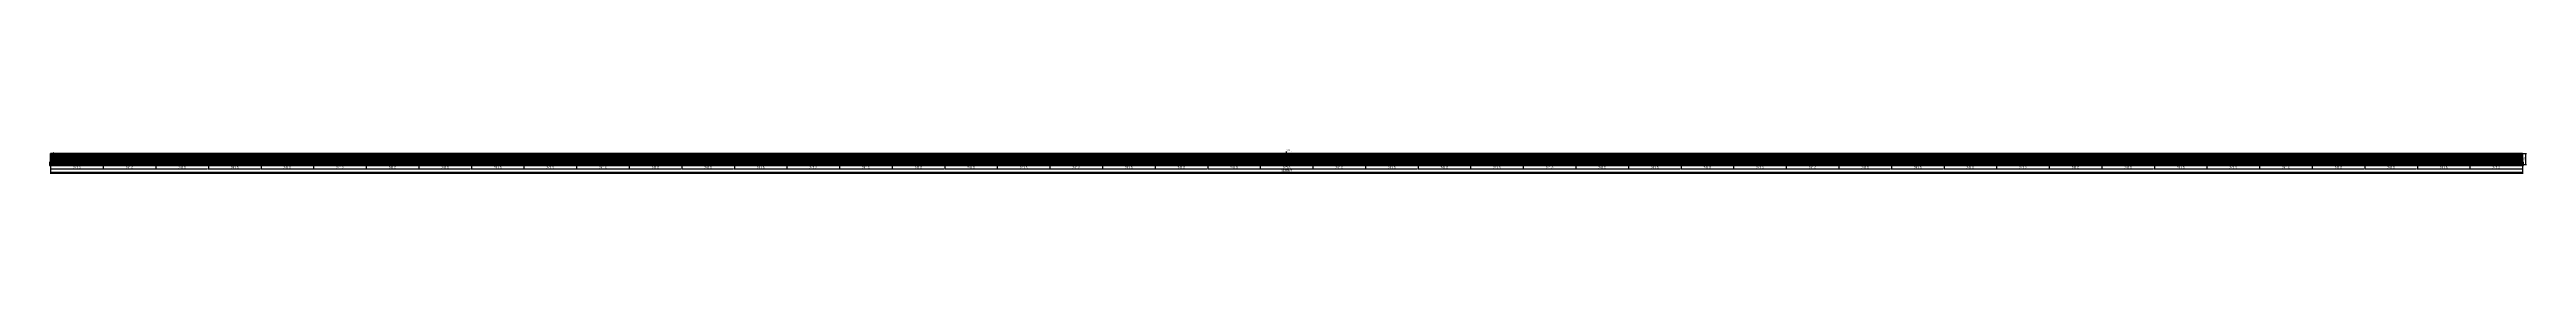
# Model space of a CAD drawing. Header units: metres. Extents: x 12791 to 24164, y 13116 to 13229.
import ezdxf

# ---------------------------------------------------------------- set-up
doc = ezdxf.new("R2010")
doc.units = ezdxf.units.M
for name, color, linetype in [('BARRA DE ANCORAGEM', 251, 'CONTINUOUS'), ('barrote', 251, 'CONTINUOUS'), ('CONCRETO', 251, 'CONTINUOUS'), ('COTA', 241, 'CONTINUOUS'), ('cotas', 4, 'CONTINUOUS'), ('Demarcação 1', 251, 'CONTINUOUS'), ('Demarcação 2', 254, 'CONTINUOUS'), ('Hachura', 251, 'CONTINUOUS'), ('HACHURA MADEIRAS', 1, 'CONTINUOUS'), ('Laje_Perimetro', 7, 'CONTINUOUS'), ('material do compensado', 7, 'CONTINUOUS'), ('NOMENCLATURA', 7, 'CONTINUOUS'), ('Painéis', 200, 'CONTINUOUS'), ('PONTALETE', 7, 'CONTINUOUS'), ('presilha', 1, 'CONTINUOUS'), ('Reaproveitamento', 251, 'CONTINUOUS'), ('SARR_3.5x7', 81, 'CONTINUOUS'), ('SCO-___-LAJ', 2, 'CONTINUOUS'), ('TENSOR', 3, 'CONTINUOUS'), ('texto', 7, 'CONTINUOUS'), ('Texto Qtd Sarr', 242, 'CONTINUOUS')]:
    doc.layers.add(name, color=color, linetype=linetype)
doc.styles.add('STR_STANDARD', font='arial.ttf')
doc.dimstyles.new('EZ DXF', dxfattribs={"dimtxt": 10, "dimasz": 3.5, "dimexe": 3, "dimexo": 1.5, "dimgap": 1, "dimtad": 1, "dimdec": 1, "dimdsep": 46, "dimcen": 2.5, "dimazin": 3, "dimtfac": 1, "dimtmove": 0, "dimatfit": 3})

msp = doc.modelspace()

# ---------------------------------------------------------------- hatches: boundary and pattern name
at = {"layer": 'Hachura'}
h = msp.add_hatch(color=3, dxfattribs=at)
h.dxf.hatch_style = 1
h.paths.add_polyline_path([(12795.5914, 13158.9905), (13037.0914, 13158.9905), (13037.0914, 13208.9905), (12795.5914, 13208.9905)])
h = msp.add_hatch(dxfattribs=at)
h.set_pattern_fill('ANSI31', scale=0.5)
h.paths.add_polyline_path([(12795.5914, 13158.9905), (13037.0914, 13158.9905), (13037.0914, 13208.9905), (12795.5914, 13208.9905)])
h = msp.add_hatch(color=3, dxfattribs=at)
h.dxf.hatch_style = 1
h.paths.add_polyline_path([(12795.5914, 13158.9905), (13037.0914, 13158.9905), (13037.0914, 13208.9905), (12795.5914, 13208.9905)])
h = msp.add_hatch(dxfattribs=at)
h.set_pattern_fill('ANSI31', scale=0.5)
h.paths.add_polyline_path([(12795.5914, 13158.9905), (13037.0914, 13158.9905), (13037.0914, 13208.9905), (12795.5914, 13208.9905)])
h = msp.add_hatch(color=3, dxfattribs=at)
h.dxf.hatch_style = 1
h.paths.add_polyline_path([(13037.0914, 13158.9905), (13278.5914, 13158.9905), (13278.5914, 13208.9905), (13037.0914, 13208.9905)])
h = msp.add_hatch(dxfattribs=at)
h.set_pattern_fill('ANSI31', scale=0.5)
h.paths.add_polyline_path([(13037.0914, 13158.9905), (13278.5914, 13158.9905), (13278.5914, 13208.9905), (13037.0914, 13208.9905)])
h = msp.add_hatch(color=3, dxfattribs=at)
h.dxf.hatch_style = 1
h.paths.add_polyline_path([(13037.0914, 13158.9905), (13278.5914, 13158.9905), (13278.5914, 13208.9905), (13037.0914, 13208.9905)])
h = msp.add_hatch(dxfattribs=at)
h.set_pattern_fill('ANSI31', scale=0.5)
h.paths.add_polyline_path([(13037.0914, 13158.9905), (13278.5914, 13158.9905), (13278.5914, 13208.9905), (13037.0914, 13208.9905)])
h = msp.add_hatch(color=3, dxfattribs=at)
h.dxf.hatch_style = 1
h.paths.add_polyline_path([(13278.5914, 13158.9905), (13520.0914, 13158.9905), (13520.0914, 13208.9905), (13278.5914, 13208.9905)])
h = msp.add_hatch(dxfattribs=at)
h.set_pattern_fill('ANSI31', scale=0.5)
h.paths.add_polyline_path([(13278.5914, 13158.9905), (13520.0914, 13158.9905), (13520.0914, 13208.9905), (13278.5914, 13208.9905)])
h = msp.add_hatch(color=3, dxfattribs=at)
h.dxf.hatch_style = 1
h.paths.add_polyline_path([(13278.5914, 13158.9905), (13520.0914, 13158.9905), (13520.0914, 13208.9905), (13278.5914, 13208.9905)])
h = msp.add_hatch(dxfattribs=at)
h.set_pattern_fill('ANSI31', scale=0.5)
h.paths.add_polyline_path([(13278.5914, 13158.9905), (13520.0914, 13158.9905), (13520.0914, 13208.9905), (13278.5914, 13208.9905)])
h = msp.add_hatch(color=3, dxfattribs=at)
h.dxf.hatch_style = 1
h.paths.add_polyline_path([(13520.0914, 13158.9905), (13761.5914, 13158.9905), (13761.5914, 13208.9905), (13520.0914, 13208.9905)])
h = msp.add_hatch(dxfattribs=at)
h.set_pattern_fill('ANSI31', scale=0.5)
h.paths.add_polyline_path([(13520.0914, 13158.9905), (13761.5914, 13158.9905), (13761.5914, 13208.9905), (13520.0914, 13208.9905)])
h = msp.add_hatch(color=3, dxfattribs=at)
h.dxf.hatch_style = 1
h.paths.add_polyline_path([(13520.0914, 13158.9905), (13761.5914, 13158.9905), (13761.5914, 13208.9905), (13520.0914, 13208.9905)])
h = msp.add_hatch(dxfattribs=at)
h.set_pattern_fill('ANSI31', scale=0.5)
h.paths.add_polyline_path([(13520.0914, 13158.9905), (13761.5914, 13158.9905), (13761.5914, 13208.9905), (13520.0914, 13208.9905)])
h = msp.add_hatch(color=3, dxfattribs=at)
h.dxf.hatch_style = 1
h.paths.add_polyline_path([(13761.5914, 13158.9905), (14003.0914, 13158.9905), (14003.0914, 13208.9905), (13761.5914, 13208.9905)])
h = msp.add_hatch(dxfattribs=at)
h.set_pattern_fill('ANSI31', scale=0.5)
h.paths.add_polyline_path([(13761.5914, 13158.9905), (14003.0914, 13158.9905), (14003.0914, 13208.9905), (13761.5914, 13208.9905)])
h = msp.add_hatch(color=3, dxfattribs=at)
h.dxf.hatch_style = 1
h.paths.add_polyline_path([(13761.5914, 13158.9905), (14003.0914, 13158.9905), (14003.0914, 13208.9905), (13761.5914, 13208.9905)])
h = msp.add_hatch(dxfattribs=at)
h.set_pattern_fill('ANSI31', scale=0.5)
h.paths.add_polyline_path([(13761.5914, 13158.9905), (14003.0914, 13158.9905), (14003.0914, 13208.9905), (13761.5914, 13208.9905)])
h = msp.add_hatch(color=3, dxfattribs=at)
h.dxf.hatch_style = 1
h.paths.add_polyline_path([(14003.0914, 13158.9905), (14244.5914, 13158.9905), (14244.5914, 13208.9905), (14003.0914, 13208.9905)])
h = msp.add_hatch(dxfattribs=at)
h.set_pattern_fill('ANSI31', scale=0.5)
h.paths.add_polyline_path([(14003.0914, 13158.9905), (14244.5914, 13158.9905), (14244.5914, 13208.9905), (14003.0914, 13208.9905)])
h = msp.add_hatch(color=3, dxfattribs=at)
h.dxf.hatch_style = 1
h.paths.add_polyline_path([(14003.0914, 13158.9905), (14244.5914, 13158.9905), (14244.5914, 13208.9905), (14003.0914, 13208.9905)])
h = msp.add_hatch(dxfattribs=at)
h.set_pattern_fill('ANSI31', scale=0.5)
h.paths.add_polyline_path([(14003.0914, 13158.9905), (14244.5914, 13158.9905), (14244.5914, 13208.9905), (14003.0914, 13208.9905)])
h = msp.add_hatch(color=3, dxfattribs=at)
h.dxf.hatch_style = 1
h.paths.add_polyline_path([(14244.5914, 13158.9905), (14486.0914, 13158.9905), (14486.0914, 13208.9905), (14244.5914, 13208.9905)])
h = msp.add_hatch(dxfattribs=at)
h.set_pattern_fill('ANSI31', scale=0.5)
h.paths.add_polyline_path([(14244.5914, 13158.9905), (14486.0914, 13158.9905), (14486.0914, 13208.9905), (14244.5914, 13208.9905)])
h = msp.add_hatch(color=3, dxfattribs=at)
h.dxf.hatch_style = 1
h.paths.add_polyline_path([(14244.5914, 13158.9905), (14486.0914, 13158.9905), (14486.0914, 13208.9905), (14244.5914, 13208.9905)])
h = msp.add_hatch(dxfattribs=at)
h.set_pattern_fill('ANSI31', scale=0.5)
h.paths.add_polyline_path([(14244.5914, 13158.9905), (14486.0914, 13158.9905), (14486.0914, 13208.9905), (14244.5914, 13208.9905)])
h = msp.add_hatch(color=3, dxfattribs=at)
h.dxf.hatch_style = 1
h.paths.add_polyline_path([(14486.0914, 13158.9905), (14727.5914, 13158.9905), (14727.5914, 13208.9905), (14486.0914, 13208.9905)])
h = msp.add_hatch(dxfattribs=at)
h.set_pattern_fill('ANSI31', scale=0.5)
h.paths.add_polyline_path([(14486.0914, 13158.9905), (14727.5914, 13158.9905), (14727.5914, 13208.9905), (14486.0914, 13208.9905)])
h = msp.add_hatch(color=3, dxfattribs=at)
h.dxf.hatch_style = 1
h.paths.add_polyline_path([(14486.0914, 13158.9905), (14727.5914, 13158.9905), (14727.5914, 13208.9905), (14486.0914, 13208.9905)])
h = msp.add_hatch(dxfattribs=at)
h.set_pattern_fill('ANSI31', scale=0.5)
h.paths.add_polyline_path([(14486.0914, 13158.9905), (14727.5914, 13158.9905), (14727.5914, 13208.9905), (14486.0914, 13208.9905)])
h = msp.add_hatch(color=3, dxfattribs=at)
h.dxf.hatch_style = 1
h.paths.add_polyline_path([(14727.5914, 13158.9905), (14969.0914, 13158.9905), (14969.0914, 13208.9905), (14727.5914, 13208.9905)])
h = msp.add_hatch(dxfattribs=at)
h.set_pattern_fill('ANSI31', scale=0.5)
h.paths.add_polyline_path([(14727.5914, 13158.9905), (14969.0914, 13158.9905), (14969.0914, 13208.9905), (14727.5914, 13208.9905)])
h = msp.add_hatch(color=3, dxfattribs=at)
h.dxf.hatch_style = 1
h.paths.add_polyline_path([(14727.5914, 13158.9905), (14969.0914, 13158.9905), (14969.0914, 13208.9905), (14727.5914, 13208.9905)])
h = msp.add_hatch(dxfattribs=at)
h.set_pattern_fill('ANSI31', scale=0.5)
h.paths.add_polyline_path([(14727.5914, 13158.9905), (14969.0914, 13158.9905), (14969.0914, 13208.9905), (14727.5914, 13208.9905)])
h = msp.add_hatch(color=3, dxfattribs=at)
h.dxf.hatch_style = 1
h.paths.add_polyline_path([(14969.0914, 13158.9905), (15210.5914, 13158.9905), (15210.5914, 13208.9905), (14969.0914, 13208.9905)])
h = msp.add_hatch(dxfattribs=at)
h.set_pattern_fill('ANSI31', scale=0.5)
h.paths.add_polyline_path([(14969.0914, 13158.9905), (15210.5914, 13158.9905), (15210.5914, 13208.9905), (14969.0914, 13208.9905)])
h = msp.add_hatch(color=3, dxfattribs=at)
h.dxf.hatch_style = 1
h.paths.add_polyline_path([(14969.0914, 13158.9905), (15210.5914, 13158.9905), (15210.5914, 13208.9905), (14969.0914, 13208.9905)])
h = msp.add_hatch(dxfattribs=at)
h.set_pattern_fill('ANSI31', scale=0.5)
h.paths.add_polyline_path([(14969.0914, 13158.9905), (15210.5914, 13158.9905), (15210.5914, 13208.9905), (14969.0914, 13208.9905)])
h = msp.add_hatch(color=3, dxfattribs=at)
h.dxf.hatch_style = 1
h.paths.add_polyline_path([(15210.5914, 13158.9905), (15452.0914, 13158.9905), (15452.0914, 13208.9905), (15210.5914, 13208.9905)])
h = msp.add_hatch(dxfattribs=at)
h.set_pattern_fill('ANSI31', scale=0.5)
h.paths.add_polyline_path([(15210.5914, 13158.9905), (15452.0914, 13158.9905), (15452.0914, 13208.9905), (15210.5914, 13208.9905)])
h = msp.add_hatch(color=3, dxfattribs=at)
h.dxf.hatch_style = 1
h.paths.add_polyline_path([(15210.5914, 13158.9905), (15452.0914, 13158.9905), (15452.0914, 13208.9905), (15210.5914, 13208.9905)])
h = msp.add_hatch(dxfattribs=at)
h.set_pattern_fill('ANSI31', scale=0.5)
h.paths.add_polyline_path([(15210.5914, 13158.9905), (15452.0914, 13158.9905), (15452.0914, 13208.9905), (15210.5914, 13208.9905)])
h = msp.add_hatch(color=3, dxfattribs=at)
h.dxf.hatch_style = 1
h.paths.add_polyline_path([(15452.0914, 13158.9905), (15693.5914, 13158.9905), (15693.5914, 13208.9905), (15452.0914, 13208.9905)])
h = msp.add_hatch(dxfattribs=at)
h.set_pattern_fill('ANSI31', scale=0.5)
h.paths.add_polyline_path([(15452.0914, 13158.9905), (15693.5914, 13158.9905), (15693.5914, 13208.9905), (15452.0914, 13208.9905)])
h = msp.add_hatch(color=3, dxfattribs=at)
h.dxf.hatch_style = 1
h.paths.add_polyline_path([(15452.0914, 13158.9905), (15693.5914, 13158.9905), (15693.5914, 13208.9905), (15452.0914, 13208.9905)])
h = msp.add_hatch(dxfattribs=at)
h.set_pattern_fill('ANSI31', scale=0.5)
h.paths.add_polyline_path([(15452.0914, 13158.9905), (15693.5914, 13158.9905), (15693.5914, 13208.9905), (15452.0914, 13208.9905)])
h = msp.add_hatch(color=3, dxfattribs=at)
h.dxf.hatch_style = 1
h.paths.add_polyline_path([(15693.5914, 13158.9905), (15935.0914, 13158.9905), (15935.0914, 13208.9905), (15693.5914, 13208.9905)])
h = msp.add_hatch(dxfattribs=at)
h.set_pattern_fill('ANSI31', scale=0.5)
h.paths.add_polyline_path([(15693.5914, 13158.9905), (15935.0914, 13158.9905), (15935.0914, 13208.9905), (15693.5914, 13208.9905)])
h = msp.add_hatch(color=3, dxfattribs=at)
h.dxf.hatch_style = 1
h.paths.add_polyline_path([(15693.5914, 13158.9905), (15935.0914, 13158.9905), (15935.0914, 13208.9905), (15693.5914, 13208.9905)])
h = msp.add_hatch(dxfattribs=at)
h.set_pattern_fill('ANSI31', scale=0.5)
h.paths.add_polyline_path([(15693.5914, 13158.9905), (15935.0914, 13158.9905), (15935.0914, 13208.9905), (15693.5914, 13208.9905)])
h = msp.add_hatch(color=3, dxfattribs=at)
h.dxf.hatch_style = 1
h.paths.add_polyline_path([(15935.0914, 13158.9905), (16176.5914, 13158.9905), (16176.5914, 13208.9905), (15935.0914, 13208.9905)])
h = msp.add_hatch(dxfattribs=at)
h.set_pattern_fill('ANSI31', scale=0.5)
h.paths.add_polyline_path([(15935.0914, 13158.9905), (16176.5914, 13158.9905), (16176.5914, 13208.9905), (15935.0914, 13208.9905)])
h = msp.add_hatch(color=3, dxfattribs=at)
h.dxf.hatch_style = 1
h.paths.add_polyline_path([(15935.0914, 13158.9905), (16176.5914, 13158.9905), (16176.5914, 13208.9905), (15935.0914, 13208.9905)])
h = msp.add_hatch(dxfattribs=at)
h.set_pattern_fill('ANSI31', scale=0.5)
h.paths.add_polyline_path([(15935.0914, 13158.9905), (16176.5914, 13158.9905), (16176.5914, 13208.9905), (15935.0914, 13208.9905)])
h = msp.add_hatch(color=3, dxfattribs=at)
h.dxf.hatch_style = 1
h.paths.add_polyline_path([(16176.5914, 13158.9905), (16418.0914, 13158.9905), (16418.0914, 13208.9905), (16176.5914, 13208.9905)])
h = msp.add_hatch(dxfattribs=at)
h.set_pattern_fill('ANSI31', scale=0.5)
h.paths.add_polyline_path([(16176.5914, 13158.9905), (16418.0914, 13158.9905), (16418.0914, 13208.9905), (16176.5914, 13208.9905)])
h = msp.add_hatch(color=3, dxfattribs=at)
h.dxf.hatch_style = 1
h.paths.add_polyline_path([(16176.5914, 13158.9905), (16418.0914, 13158.9905), (16418.0914, 13208.9905), (16176.5914, 13208.9905)])
h = msp.add_hatch(dxfattribs=at)
h.set_pattern_fill('ANSI31', scale=0.5)
h.paths.add_polyline_path([(16176.5914, 13158.9905), (16418.0914, 13158.9905), (16418.0914, 13208.9905), (16176.5914, 13208.9905)])
h = msp.add_hatch(color=3, dxfattribs=at)
h.dxf.hatch_style = 1
h.paths.add_polyline_path([(16418.0914, 13158.9905), (16659.5914, 13158.9905), (16659.5914, 13208.9905), (16418.0914, 13208.9905)])
h = msp.add_hatch(dxfattribs=at)
h.set_pattern_fill('ANSI31', scale=0.5)
h.paths.add_polyline_path([(16418.0914, 13158.9905), (16659.5914, 13158.9905), (16659.5914, 13208.9905), (16418.0914, 13208.9905)])
h = msp.add_hatch(color=3, dxfattribs=at)
h.dxf.hatch_style = 1
h.paths.add_polyline_path([(16418.0914, 13158.9905), (16659.5914, 13158.9905), (16659.5914, 13208.9905), (16418.0914, 13208.9905)])
h = msp.add_hatch(dxfattribs=at)
h.set_pattern_fill('ANSI31', scale=0.5)
h.paths.add_polyline_path([(16418.0914, 13158.9905), (16659.5914, 13158.9905), (16659.5914, 13208.9905), (16418.0914, 13208.9905)])
h = msp.add_hatch(color=3, dxfattribs=at)
h.dxf.hatch_style = 1
h.paths.add_polyline_path([(16659.5914, 13158.9905), (16901.0914, 13158.9905), (16901.0914, 13208.9905), (16659.5914, 13208.9905)])
h = msp.add_hatch(dxfattribs=at)
h.set_pattern_fill('ANSI31', scale=0.5)
h.paths.add_polyline_path([(16659.5914, 13158.9905), (16901.0914, 13158.9905), (16901.0914, 13208.9905), (16659.5914, 13208.9905)])
h = msp.add_hatch(color=3, dxfattribs=at)
h.dxf.hatch_style = 1
h.paths.add_polyline_path([(16659.5914, 13158.9905), (16901.0914, 13158.9905), (16901.0914, 13208.9905), (16659.5914, 13208.9905)])
h = msp.add_hatch(dxfattribs=at)
h.set_pattern_fill('ANSI31', scale=0.5)
h.paths.add_polyline_path([(16659.5914, 13158.9905), (16901.0914, 13158.9905), (16901.0914, 13208.9905), (16659.5914, 13208.9905)])
h = msp.add_hatch(color=3, dxfattribs=at)
h.dxf.hatch_style = 1
h.paths.add_polyline_path([(16901.0914, 13158.9905), (17142.5914, 13158.9905), (17142.5914, 13208.9905), (16901.0914, 13208.9905)])
h = msp.add_hatch(dxfattribs=at)
h.set_pattern_fill('ANSI31', scale=0.5)
h.paths.add_polyline_path([(16901.0914, 13158.9905), (17142.5914, 13158.9905), (17142.5914, 13208.9905), (16901.0914, 13208.9905)])
h = msp.add_hatch(color=3, dxfattribs=at)
h.dxf.hatch_style = 1
h.paths.add_polyline_path([(16901.0914, 13158.9905), (17142.5914, 13158.9905), (17142.5914, 13208.9905), (16901.0914, 13208.9905)])
h = msp.add_hatch(dxfattribs=at)
h.set_pattern_fill('ANSI31', scale=0.5)
h.paths.add_polyline_path([(16901.0914, 13158.9905), (17142.5914, 13158.9905), (17142.5914, 13208.9905), (16901.0914, 13208.9905)])
h = msp.add_hatch(color=3, dxfattribs=at)
h.dxf.hatch_style = 1
h.paths.add_polyline_path([(17142.5914, 13158.9905), (17384.0914, 13158.9905), (17384.0914, 13208.9905), (17142.5914, 13208.9905)])
h = msp.add_hatch(dxfattribs=at)
h.set_pattern_fill('ANSI31', scale=0.5)
h.paths.add_polyline_path([(17142.5914, 13158.9905), (17384.0914, 13158.9905), (17384.0914, 13208.9905), (17142.5914, 13208.9905)])
h = msp.add_hatch(color=3, dxfattribs=at)
h.dxf.hatch_style = 1
h.paths.add_polyline_path([(17142.5914, 13158.9905), (17384.0914, 13158.9905), (17384.0914, 13208.9905), (17142.5914, 13208.9905)])
h = msp.add_hatch(dxfattribs=at)
h.set_pattern_fill('ANSI31', scale=0.5)
h.paths.add_polyline_path([(17142.5914, 13158.9905), (17384.0914, 13158.9905), (17384.0914, 13208.9905), (17142.5914, 13208.9905)])
h = msp.add_hatch(color=3, dxfattribs=at)
h.dxf.hatch_style = 1
h.paths.add_polyline_path([(17384.0914, 13158.9905), (17625.5914, 13158.9905), (17625.5914, 13208.9905), (17384.0914, 13208.9905)])
h = msp.add_hatch(dxfattribs=at)
h.set_pattern_fill('ANSI31', scale=0.5)
h.paths.add_polyline_path([(17384.0914, 13158.9905), (17625.5914, 13158.9905), (17625.5914, 13208.9905), (17384.0914, 13208.9905)])
h = msp.add_hatch(color=3, dxfattribs=at)
h.dxf.hatch_style = 1
h.paths.add_polyline_path([(17384.0914, 13158.9905), (17625.5914, 13158.9905), (17625.5914, 13208.9905), (17384.0914, 13208.9905)])
h = msp.add_hatch(dxfattribs=at)
h.set_pattern_fill('ANSI31', scale=0.5)
h.paths.add_polyline_path([(17384.0914, 13158.9905), (17625.5914, 13158.9905), (17625.5914, 13208.9905), (17384.0914, 13208.9905)])
h = msp.add_hatch(color=3, dxfattribs=at)
h.dxf.hatch_style = 1
h.paths.add_polyline_path([(17625.5914, 13158.9905), (17867.0914, 13158.9905), (17867.0914, 13208.9905), (17625.5914, 13208.9905)])
h = msp.add_hatch(dxfattribs=at)
h.set_pattern_fill('ANSI31', scale=0.5)
h.paths.add_polyline_path([(17625.5914, 13158.9905), (17867.0914, 13158.9905), (17867.0914, 13208.9905), (17625.5914, 13208.9905)])
h = msp.add_hatch(color=3, dxfattribs=at)
h.dxf.hatch_style = 1
h.paths.add_polyline_path([(17625.5914, 13158.9905), (17867.0914, 13158.9905), (17867.0914, 13208.9905), (17625.5914, 13208.9905)])
h = msp.add_hatch(dxfattribs=at)
h.set_pattern_fill('ANSI31', scale=0.5)
h.paths.add_polyline_path([(17625.5914, 13158.9905), (17867.0914, 13158.9905), (17867.0914, 13208.9905), (17625.5914, 13208.9905)])
h = msp.add_hatch(color=3, dxfattribs=at)
h.dxf.hatch_style = 1
h.paths.add_polyline_path([(17867.0914, 13158.9905), (18108.5914, 13158.9905), (18108.5914, 13208.9905), (17867.0914, 13208.9905)])
h = msp.add_hatch(dxfattribs=at)
h.set_pattern_fill('ANSI31', scale=0.5)
h.paths.add_polyline_path([(17867.0914, 13158.9905), (18108.5914, 13158.9905), (18108.5914, 13208.9905), (17867.0914, 13208.9905)])
h = msp.add_hatch(color=3, dxfattribs=at)
h.dxf.hatch_style = 1
h.paths.add_polyline_path([(17867.0914, 13158.9905), (18108.5914, 13158.9905), (18108.5914, 13208.9905), (17867.0914, 13208.9905)])
h = msp.add_hatch(dxfattribs=at)
h.set_pattern_fill('ANSI31', scale=0.5)
h.paths.add_polyline_path([(17867.0914, 13158.9905), (18108.5914, 13158.9905), (18108.5914, 13208.9905), (17867.0914, 13208.9905)])
h = msp.add_hatch(color=3, dxfattribs=at)
h.dxf.hatch_style = 1
h.paths.add_polyline_path([(18108.5914, 13158.9905), (18350.0914, 13158.9905), (18350.0914, 13208.9905), (18108.5914, 13208.9905)])
h = msp.add_hatch(dxfattribs=at)
h.set_pattern_fill('ANSI31', scale=0.5)
h.paths.add_polyline_path([(18108.5914, 13158.9905), (18350.0914, 13158.9905), (18350.0914, 13208.9905), (18108.5914, 13208.9905)])
h = msp.add_hatch(color=3, dxfattribs=at)
h.dxf.hatch_style = 1
h.paths.add_polyline_path([(18108.5914, 13158.9905), (18350.0914, 13158.9905), (18350.0914, 13208.9905), (18108.5914, 13208.9905)])
h = msp.add_hatch(dxfattribs=at)
h.set_pattern_fill('ANSI31', scale=0.5)
h.paths.add_polyline_path([(18108.5914, 13158.9905), (18350.0914, 13158.9905), (18350.0914, 13208.9905), (18108.5914, 13208.9905)])
h = msp.add_hatch(color=3, dxfattribs=at)
h.dxf.hatch_style = 1
h.paths.add_polyline_path([(18350.0914, 13158.9905), (18591.5914, 13158.9905), (18591.5914, 13208.9905), (18350.0914, 13208.9905)])
h = msp.add_hatch(dxfattribs=at)
h.set_pattern_fill('ANSI31', scale=0.5)
h.paths.add_polyline_path([(18350.0914, 13158.9905), (18591.5914, 13158.9905), (18591.5914, 13208.9905), (18350.0914, 13208.9905)])
h = msp.add_hatch(color=3, dxfattribs=at)
h.dxf.hatch_style = 1
h.paths.add_polyline_path([(18350.0914, 13158.9905), (18591.5914, 13158.9905), (18591.5914, 13208.9905), (18350.0914, 13208.9905)])
h = msp.add_hatch(dxfattribs=at)
h.set_pattern_fill('ANSI31', scale=0.5)
h.paths.add_polyline_path([(18350.0914, 13158.9905), (18591.5914, 13158.9905), (18591.5914, 13208.9905), (18350.0914, 13208.9905)])
h = msp.add_hatch(color=3, dxfattribs=at)
h.dxf.hatch_style = 1
h.paths.add_polyline_path([(18591.5914, 13158.9905), (18833.0914, 13158.9905), (18833.0914, 13208.9905), (18591.5914, 13208.9905)])
h = msp.add_hatch(dxfattribs=at)
h.set_pattern_fill('ANSI31', scale=0.5)
h.paths.add_polyline_path([(18591.5914, 13158.9905), (18833.0914, 13158.9905), (18833.0914, 13208.9905), (18591.5914, 13208.9905)])
h = msp.add_hatch(color=3, dxfattribs=at)
h.dxf.hatch_style = 1
h.paths.add_polyline_path([(18591.5914, 13158.9905), (18833.0914, 13158.9905), (18833.0914, 13208.9905), (18591.5914, 13208.9905)])
h = msp.add_hatch(dxfattribs=at)
h.set_pattern_fill('ANSI31', scale=0.5)
h.paths.add_polyline_path([(18591.5914, 13158.9905), (18833.0914, 13158.9905), (18833.0914, 13208.9905), (18591.5914, 13208.9905)])
h = msp.add_hatch(color=3, dxfattribs=at)
h.dxf.hatch_style = 1
h.paths.add_polyline_path([(18833.0914, 13158.9905), (19074.5914, 13158.9905), (19074.5914, 13208.9905), (18833.0914, 13208.9905)])
h = msp.add_hatch(dxfattribs=at)
h.set_pattern_fill('ANSI31', scale=0.5)
h.paths.add_polyline_path([(18833.0914, 13158.9905), (19074.5914, 13158.9905), (19074.5914, 13208.9905), (18833.0914, 13208.9905)])
h = msp.add_hatch(color=3, dxfattribs=at)
h.dxf.hatch_style = 1
h.paths.add_polyline_path([(18833.0914, 13158.9905), (19074.5914, 13158.9905), (19074.5914, 13208.9905), (18833.0914, 13208.9905)])
h = msp.add_hatch(dxfattribs=at)
h.set_pattern_fill('ANSI31', scale=0.5)
h.paths.add_polyline_path([(18833.0914, 13158.9905), (19074.5914, 13158.9905), (19074.5914, 13208.9905), (18833.0914, 13208.9905)])
h = msp.add_hatch(color=3, dxfattribs=at)
h.dxf.hatch_style = 1
h.paths.add_polyline_path([(19074.5914, 13158.9905), (19316.0914, 13158.9905), (19316.0914, 13208.9905), (19074.5914, 13208.9905)])
h = msp.add_hatch(dxfattribs=at)
h.set_pattern_fill('ANSI31', scale=0.5)
h.paths.add_polyline_path([(19074.5914, 13158.9905), (19316.0914, 13158.9905), (19316.0914, 13208.9905), (19074.5914, 13208.9905)])
h = msp.add_hatch(color=3, dxfattribs=at)
h.dxf.hatch_style = 1
h.paths.add_polyline_path([(19074.5914, 13158.9905), (19316.0914, 13158.9905), (19316.0914, 13208.9905), (19074.5914, 13208.9905)])
h = msp.add_hatch(dxfattribs=at)
h.set_pattern_fill('ANSI31', scale=0.5)
h.paths.add_polyline_path([(19074.5914, 13158.9905), (19316.0914, 13158.9905), (19316.0914, 13208.9905), (19074.5914, 13208.9905)])
h = msp.add_hatch(color=3, dxfattribs=at)
h.dxf.hatch_style = 1
h.paths.add_polyline_path([(19316.0914, 13158.9905), (19557.5914, 13158.9905), (19557.5914, 13208.9905), (19316.0914, 13208.9905)])
h = msp.add_hatch(dxfattribs=at)
h.set_pattern_fill('ANSI31', scale=0.5)
h.paths.add_polyline_path([(19316.0914, 13158.9905), (19557.5914, 13158.9905), (19557.5914, 13208.9905), (19316.0914, 13208.9905)])
h = msp.add_hatch(color=3, dxfattribs=at)
h.dxf.hatch_style = 1
h.paths.add_polyline_path([(19316.0914, 13158.9905), (19557.5914, 13158.9905), (19557.5914, 13208.9905), (19316.0914, 13208.9905)])
h = msp.add_hatch(dxfattribs=at)
h.set_pattern_fill('ANSI31', scale=0.5)
h.paths.add_polyline_path([(19316.0914, 13158.9905), (19557.5914, 13158.9905), (19557.5914, 13208.9905), (19316.0914, 13208.9905)])
h = msp.add_hatch(color=3, dxfattribs=at)
h.dxf.hatch_style = 1
h.paths.add_polyline_path([(19557.5914, 13158.9905), (19799.0914, 13158.9905), (19799.0914, 13208.9905), (19557.5914, 13208.9905)])
h = msp.add_hatch(dxfattribs=at)
h.set_pattern_fill('ANSI31', scale=0.5)
h.paths.add_polyline_path([(19557.5914, 13158.9905), (19799.0914, 13158.9905), (19799.0914, 13208.9905), (19557.5914, 13208.9905)])
h = msp.add_hatch(color=3, dxfattribs=at)
h.dxf.hatch_style = 1
h.paths.add_polyline_path([(19557.5914, 13158.9905), (19799.0914, 13158.9905), (19799.0914, 13208.9905), (19557.5914, 13208.9905)])
h = msp.add_hatch(dxfattribs=at)
h.set_pattern_fill('ANSI31', scale=0.5)
h.paths.add_polyline_path([(19557.5914, 13158.9905), (19799.0914, 13158.9905), (19799.0914, 13208.9905), (19557.5914, 13208.9905)])
h = msp.add_hatch(color=3, dxfattribs=at)
h.dxf.hatch_style = 1
h.paths.add_polyline_path([(19799.0914, 13158.9905), (20040.5914, 13158.9905), (20040.5914, 13208.9905), (19799.0914, 13208.9905)])
h = msp.add_hatch(dxfattribs=at)
h.set_pattern_fill('ANSI31', scale=0.5)
h.paths.add_polyline_path([(19799.0914, 13158.9905), (20040.5914, 13158.9905), (20040.5914, 13208.9905), (19799.0914, 13208.9905)])
h = msp.add_hatch(color=3, dxfattribs=at)
h.dxf.hatch_style = 1
h.paths.add_polyline_path([(19799.0914, 13158.9905), (20040.5914, 13158.9905), (20040.5914, 13208.9905), (19799.0914, 13208.9905)])
h = msp.add_hatch(dxfattribs=at)
h.set_pattern_fill('ANSI31', scale=0.5)
h.paths.add_polyline_path([(19799.0914, 13158.9905), (20040.5914, 13158.9905), (20040.5914, 13208.9905), (19799.0914, 13208.9905)])
h = msp.add_hatch(color=3, dxfattribs=at)
h.dxf.hatch_style = 1
h.paths.add_polyline_path([(20040.5914, 13158.9905), (20282.0914, 13158.9905), (20282.0914, 13208.9905), (20040.5914, 13208.9905)])
h = msp.add_hatch(dxfattribs=at)
h.set_pattern_fill('ANSI31', scale=0.5)
h.paths.add_polyline_path([(20040.5914, 13158.9905), (20282.0914, 13158.9905), (20282.0914, 13208.9905), (20040.5914, 13208.9905)])
h = msp.add_hatch(color=3, dxfattribs=at)
h.dxf.hatch_style = 1
h.paths.add_polyline_path([(20040.5914, 13158.9905), (20282.0914, 13158.9905), (20282.0914, 13208.9905), (20040.5914, 13208.9905)])
h = msp.add_hatch(dxfattribs=at)
h.set_pattern_fill('ANSI31', scale=0.5)
h.paths.add_polyline_path([(20040.5914, 13158.9905), (20282.0914, 13158.9905), (20282.0914, 13208.9905), (20040.5914, 13208.9905)])
h = msp.add_hatch(color=3, dxfattribs=at)
h.dxf.hatch_style = 1
h.paths.add_polyline_path([(20282.0914, 13158.9905), (20523.5914, 13158.9905), (20523.5914, 13208.9905), (20282.0914, 13208.9905)])
h = msp.add_hatch(dxfattribs=at)
h.set_pattern_fill('ANSI31', scale=0.5)
h.paths.add_polyline_path([(20282.0914, 13158.9905), (20523.5914, 13158.9905), (20523.5914, 13208.9905), (20282.0914, 13208.9905)])
h = msp.add_hatch(color=3, dxfattribs=at)
h.dxf.hatch_style = 1
h.paths.add_polyline_path([(20282.0914, 13158.9905), (20523.5914, 13158.9905), (20523.5914, 13208.9905), (20282.0914, 13208.9905)])
h = msp.add_hatch(dxfattribs=at)
h.set_pattern_fill('ANSI31', scale=0.5)
h.paths.add_polyline_path([(20282.0914, 13158.9905), (20523.5914, 13158.9905), (20523.5914, 13208.9905), (20282.0914, 13208.9905)])
h = msp.add_hatch(color=3, dxfattribs=at)
h.dxf.hatch_style = 1
h.paths.add_polyline_path([(20523.5914, 13158.9905), (20765.0914, 13158.9905), (20765.0914, 13208.9905), (20523.5914, 13208.9905)])
h = msp.add_hatch(dxfattribs=at)
h.set_pattern_fill('ANSI31', scale=0.5)
h.paths.add_polyline_path([(20523.5914, 13158.9905), (20765.0914, 13158.9905), (20765.0914, 13208.9905), (20523.5914, 13208.9905)])
h = msp.add_hatch(color=3, dxfattribs=at)
h.dxf.hatch_style = 1
h.paths.add_polyline_path([(20523.5914, 13158.9905), (20765.0914, 13158.9905), (20765.0914, 13208.9905), (20523.5914, 13208.9905)])
h = msp.add_hatch(dxfattribs=at)
h.set_pattern_fill('ANSI31', scale=0.5)
h.paths.add_polyline_path([(20523.5914, 13158.9905), (20765.0914, 13158.9905), (20765.0914, 13208.9905), (20523.5914, 13208.9905)])
h = msp.add_hatch(color=3, dxfattribs=at)
h.dxf.hatch_style = 1
h.paths.add_polyline_path([(20765.0914, 13158.9905), (21006.5914, 13158.9905), (21006.5914, 13208.9905), (20765.0914, 13208.9905)])
h = msp.add_hatch(dxfattribs=at)
h.set_pattern_fill('ANSI31', scale=0.5)
h.paths.add_polyline_path([(20765.0914, 13158.9905), (21006.5914, 13158.9905), (21006.5914, 13208.9905), (20765.0914, 13208.9905)])
h = msp.add_hatch(color=3, dxfattribs=at)
h.dxf.hatch_style = 1
h.paths.add_polyline_path([(20765.0914, 13158.9905), (21006.5914, 13158.9905), (21006.5914, 13208.9905), (20765.0914, 13208.9905)])
h = msp.add_hatch(dxfattribs=at)
h.set_pattern_fill('ANSI31', scale=0.5)
h.paths.add_polyline_path([(20765.0914, 13158.9905), (21006.5914, 13158.9905), (21006.5914, 13208.9905), (20765.0914, 13208.9905)])
h = msp.add_hatch(color=3, dxfattribs=at)
h.dxf.hatch_style = 1
h.paths.add_polyline_path([(21006.5914, 13158.9905), (21248.0914, 13158.9905), (21248.0914, 13208.9905), (21006.5914, 13208.9905)])
h = msp.add_hatch(dxfattribs=at)
h.set_pattern_fill('ANSI31', scale=0.5)
h.paths.add_polyline_path([(21006.5914, 13158.9905), (21248.0914, 13158.9905), (21248.0914, 13208.9905), (21006.5914, 13208.9905)])
h = msp.add_hatch(color=3, dxfattribs=at)
h.dxf.hatch_style = 1
h.paths.add_polyline_path([(21006.5914, 13158.9905), (21248.0914, 13158.9905), (21248.0914, 13208.9905), (21006.5914, 13208.9905)])
h = msp.add_hatch(dxfattribs=at)
h.set_pattern_fill('ANSI31', scale=0.5)
h.paths.add_polyline_path([(21006.5914, 13158.9905), (21248.0914, 13158.9905), (21248.0914, 13208.9905), (21006.5914, 13208.9905)])
h = msp.add_hatch(color=3, dxfattribs=at)
h.dxf.hatch_style = 1
h.paths.add_polyline_path([(21248.0914, 13158.9905), (21489.5914, 13158.9905), (21489.5914, 13208.9905), (21248.0914, 13208.9905)])
h = msp.add_hatch(dxfattribs=at)
h.set_pattern_fill('ANSI31', scale=0.5)
h.paths.add_polyline_path([(21248.0914, 13158.9905), (21489.5914, 13158.9905), (21489.5914, 13208.9905), (21248.0914, 13208.9905)])
h = msp.add_hatch(color=3, dxfattribs=at)
h.dxf.hatch_style = 1
h.paths.add_polyline_path([(21248.0914, 13158.9905), (21489.5914, 13158.9905), (21489.5914, 13208.9905), (21248.0914, 13208.9905)])
h = msp.add_hatch(dxfattribs=at)
h.set_pattern_fill('ANSI31', scale=0.5)
h.paths.add_polyline_path([(21248.0914, 13158.9905), (21489.5914, 13158.9905), (21489.5914, 13208.9905), (21248.0914, 13208.9905)])
h = msp.add_hatch(color=3, dxfattribs=at)
h.dxf.hatch_style = 1
h.paths.add_polyline_path([(21489.5914, 13158.9905), (21731.0914, 13158.9905), (21731.0914, 13208.9905), (21489.5914, 13208.9905)])
h = msp.add_hatch(dxfattribs=at)
h.set_pattern_fill('ANSI31', scale=0.5)
h.paths.add_polyline_path([(21489.5914, 13158.9905), (21731.0914, 13158.9905), (21731.0914, 13208.9905), (21489.5914, 13208.9905)])
h = msp.add_hatch(color=3, dxfattribs=at)
h.dxf.hatch_style = 1
h.paths.add_polyline_path([(21489.5914, 13158.9905), (21731.0914, 13158.9905), (21731.0914, 13208.9905), (21489.5914, 13208.9905)])
h = msp.add_hatch(dxfattribs=at)
h.set_pattern_fill('ANSI31', scale=0.5)
h.paths.add_polyline_path([(21489.5914, 13158.9905), (21731.0914, 13158.9905), (21731.0914, 13208.9905), (21489.5914, 13208.9905)])
h = msp.add_hatch(color=3, dxfattribs=at)
h.dxf.hatch_style = 1
h.paths.add_polyline_path([(21731.0914, 13158.9905), (21972.5914, 13158.9905), (21972.5914, 13208.9905), (21731.0914, 13208.9905)])
h = msp.add_hatch(dxfattribs=at)
h.set_pattern_fill('ANSI31', scale=0.5)
h.paths.add_polyline_path([(21731.0914, 13158.9905), (21972.5914, 13158.9905), (21972.5914, 13208.9905), (21731.0914, 13208.9905)])
h = msp.add_hatch(color=3, dxfattribs=at)
h.dxf.hatch_style = 1
h.paths.add_polyline_path([(21731.0914, 13158.9905), (21972.5914, 13158.9905), (21972.5914, 13208.9905), (21731.0914, 13208.9905)])
h = msp.add_hatch(dxfattribs=at)
h.set_pattern_fill('ANSI31', scale=0.5)
h.paths.add_polyline_path([(21731.0914, 13158.9905), (21972.5914, 13158.9905), (21972.5914, 13208.9905), (21731.0914, 13208.9905)])
h = msp.add_hatch(color=3, dxfattribs=at)
h.dxf.hatch_style = 1
h.paths.add_polyline_path([(21972.5914, 13158.9905), (22214.0914, 13158.9905), (22214.0914, 13208.9905), (21972.5914, 13208.9905)])
h = msp.add_hatch(dxfattribs=at)
h.set_pattern_fill('ANSI31', scale=0.5)
h.paths.add_polyline_path([(21972.5914, 13158.9905), (22214.0914, 13158.9905), (22214.0914, 13208.9905), (21972.5914, 13208.9905)])
h = msp.add_hatch(color=3, dxfattribs=at)
h.dxf.hatch_style = 1
h.paths.add_polyline_path([(21972.5914, 13158.9905), (22214.0914, 13158.9905), (22214.0914, 13208.9905), (21972.5914, 13208.9905)])
h = msp.add_hatch(dxfattribs=at)
h.set_pattern_fill('ANSI31', scale=0.5)
h.paths.add_polyline_path([(21972.5914, 13158.9905), (22214.0914, 13158.9905), (22214.0914, 13208.9905), (21972.5914, 13208.9905)])
h = msp.add_hatch(color=3, dxfattribs=at)
h.dxf.hatch_style = 1
h.paths.add_polyline_path([(22214.0914, 13158.9905), (22455.5914, 13158.9905), (22455.5914, 13208.9905), (22214.0914, 13208.9905)])
h = msp.add_hatch(dxfattribs=at)
h.set_pattern_fill('ANSI31', scale=0.5)
h.paths.add_polyline_path([(22214.0914, 13158.9905), (22455.5914, 13158.9905), (22455.5914, 13208.9905), (22214.0914, 13208.9905)])
h = msp.add_hatch(color=3, dxfattribs=at)
h.dxf.hatch_style = 1
h.paths.add_polyline_path([(22214.0914, 13158.9905), (22455.5914, 13158.9905), (22455.5914, 13208.9905), (22214.0914, 13208.9905)])
h = msp.add_hatch(dxfattribs=at)
h.set_pattern_fill('ANSI31', scale=0.5)
h.paths.add_polyline_path([(22214.0914, 13158.9905), (22455.5914, 13158.9905), (22455.5914, 13208.9905), (22214.0914, 13208.9905)])
h = msp.add_hatch(color=3, dxfattribs=at)
h.dxf.hatch_style = 1
h.paths.add_polyline_path([(22455.5914, 13158.9905), (22697.0914, 13158.9905), (22697.0914, 13208.9905), (22455.5914, 13208.9905)])
h = msp.add_hatch(dxfattribs=at)
h.set_pattern_fill('ANSI31', scale=0.5)
h.paths.add_polyline_path([(22455.5914, 13158.9905), (22697.0914, 13158.9905), (22697.0914, 13208.9905), (22455.5914, 13208.9905)])
h = msp.add_hatch(color=3, dxfattribs=at)
h.dxf.hatch_style = 1
h.paths.add_polyline_path([(22455.5914, 13158.9905), (22697.0914, 13158.9905), (22697.0914, 13208.9905), (22455.5914, 13208.9905)])
h = msp.add_hatch(dxfattribs=at)
h.set_pattern_fill('ANSI31', scale=0.5)
h.paths.add_polyline_path([(22455.5914, 13158.9905), (22697.0914, 13158.9905), (22697.0914, 13208.9905), (22455.5914, 13208.9905)])
h = msp.add_hatch(color=3, dxfattribs=at)
h.dxf.hatch_style = 1
h.paths.add_polyline_path([(22697.0914, 13158.9905), (22938.5914, 13158.9905), (22938.5914, 13208.9905), (22697.0914, 13208.9905)])
h = msp.add_hatch(dxfattribs=at)
h.set_pattern_fill('ANSI31', scale=0.5)
h.paths.add_polyline_path([(22697.0914, 13158.9905), (22938.5914, 13158.9905), (22938.5914, 13208.9905), (22697.0914, 13208.9905)])
h = msp.add_hatch(color=3, dxfattribs=at)
h.dxf.hatch_style = 1
h.paths.add_polyline_path([(22697.0914, 13158.9905), (22938.5914, 13158.9905), (22938.5914, 13208.9905), (22697.0914, 13208.9905)])
h = msp.add_hatch(dxfattribs=at)
h.set_pattern_fill('ANSI31', scale=0.5)
h.paths.add_polyline_path([(22697.0914, 13158.9905), (22938.5914, 13158.9905), (22938.5914, 13208.9905), (22697.0914, 13208.9905)])
h = msp.add_hatch(color=3, dxfattribs=at)
h.dxf.hatch_style = 1
h.paths.add_polyline_path([(22938.5914, 13158.9905), (23180.0914, 13158.9905), (23180.0914, 13208.9905), (22938.5914, 13208.9905)])
h = msp.add_hatch(dxfattribs=at)
h.set_pattern_fill('ANSI31', scale=0.5)
h.paths.add_polyline_path([(22938.5914, 13158.9905), (23180.0914, 13158.9905), (23180.0914, 13208.9905), (22938.5914, 13208.9905)])
h = msp.add_hatch(color=3, dxfattribs=at)
h.dxf.hatch_style = 1
h.paths.add_polyline_path([(22938.5914, 13158.9905), (23180.0914, 13158.9905), (23180.0914, 13208.9905), (22938.5914, 13208.9905)])
h = msp.add_hatch(dxfattribs=at)
h.set_pattern_fill('ANSI31', scale=0.5)
h.paths.add_polyline_path([(22938.5914, 13158.9905), (23180.0914, 13158.9905), (23180.0914, 13208.9905), (22938.5914, 13208.9905)])
h = msp.add_hatch(color=3, dxfattribs=at)
h.dxf.hatch_style = 1
h.paths.add_polyline_path([(23180.0914, 13158.9905), (23421.5914, 13158.9905), (23421.5914, 13208.9905), (23180.0914, 13208.9905)])
h = msp.add_hatch(dxfattribs=at)
h.set_pattern_fill('ANSI31', scale=0.5)
h.paths.add_polyline_path([(23180.0914, 13158.9905), (23421.5914, 13158.9905), (23421.5914, 13208.9905), (23180.0914, 13208.9905)])
h = msp.add_hatch(color=3, dxfattribs=at)
h.dxf.hatch_style = 1
h.paths.add_polyline_path([(23180.0914, 13158.9905), (23421.5914, 13158.9905), (23421.5914, 13208.9905), (23180.0914, 13208.9905)])
h = msp.add_hatch(dxfattribs=at)
h.set_pattern_fill('ANSI31', scale=0.5)
h.paths.add_polyline_path([(23180.0914, 13158.9905), (23421.5914, 13158.9905), (23421.5914, 13208.9905), (23180.0914, 13208.9905)])
h = msp.add_hatch(color=3, dxfattribs=at)
h.dxf.hatch_style = 1
h.paths.add_polyline_path([(23421.5914, 13158.9905), (23663.0914, 13158.9905), (23663.0914, 13208.9905), (23421.5914, 13208.9905)])
h = msp.add_hatch(dxfattribs=at)
h.set_pattern_fill('ANSI31', scale=0.5)
h.paths.add_polyline_path([(23421.5914, 13158.9905), (23663.0914, 13158.9905), (23663.0914, 13208.9905), (23421.5914, 13208.9905)])
h = msp.add_hatch(color=3, dxfattribs=at)
h.dxf.hatch_style = 1
h.paths.add_polyline_path([(23421.5914, 13158.9905), (23663.0914, 13158.9905), (23663.0914, 13208.9905), (23421.5914, 13208.9905)])
h = msp.add_hatch(dxfattribs=at)
h.set_pattern_fill('ANSI31', scale=0.5)
h.paths.add_polyline_path([(23421.5914, 13158.9905), (23663.0914, 13158.9905), (23663.0914, 13208.9905), (23421.5914, 13208.9905)])
h = msp.add_hatch(color=3, dxfattribs=at)
h.dxf.hatch_style = 1
h.paths.add_polyline_path([(23663.0914, 13158.9905), (23904.5914, 13158.9905), (23904.5914, 13208.9905), (23663.0914, 13208.9905)])
h = msp.add_hatch(dxfattribs=at)
h.set_pattern_fill('ANSI31', scale=0.5)
h.paths.add_polyline_path([(23663.0914, 13158.9905), (23904.5914, 13158.9905), (23904.5914, 13208.9905), (23663.0914, 13208.9905)])
h = msp.add_hatch(color=3, dxfattribs=at)
h.dxf.hatch_style = 1
h.paths.add_polyline_path([(23663.0914, 13158.9905), (23904.5914, 13158.9905), (23904.5914, 13208.9905), (23663.0914, 13208.9905)])
h = msp.add_hatch(dxfattribs=at)
h.set_pattern_fill('ANSI31', scale=0.5)
h.paths.add_polyline_path([(23663.0914, 13158.9905), (23904.5914, 13158.9905), (23904.5914, 13208.9905), (23663.0914, 13208.9905)])
h = msp.add_hatch(color=3, dxfattribs=at)
h.dxf.hatch_style = 1
h.paths.add_polyline_path([(23904.5914, 13158.9905), (24146.0914, 13158.9905), (24146.0914, 13208.9905), (23904.5914, 13208.9905)])
h = msp.add_hatch(dxfattribs=at)
h.set_pattern_fill('ANSI31', scale=0.5)
h.paths.add_polyline_path([(23904.5914, 13158.9905), (24146.0914, 13158.9905), (24146.0914, 13208.9905), (23904.5914, 13208.9905)])
h = msp.add_hatch(color=3, dxfattribs=at)
h.dxf.hatch_style = 1
h.paths.add_polyline_path([(23904.5914, 13158.9905), (24146.0914, 13158.9905), (24146.0914, 13208.9905), (23904.5914, 13208.9905)])
h = msp.add_hatch(dxfattribs=at)
h.set_pattern_fill('ANSI31', scale=0.5)
h.paths.add_polyline_path([(23904.5914, 13158.9905), (24146.0914, 13158.9905), (24146.0914, 13208.9905), (23904.5914, 13208.9905)])
at = {"layer": 'HACHURA MADEIRAS'}
h = msp.add_hatch(dxfattribs=at)
h.set_pattern_fill('ANSI31', scale=2)
h.paths.add_polyline_path([(12797.5914, 13160.9905), (12807.5914, 13160.9905), (12807.5914, 13170.9905), (12797.5914, 13170.9905)])
h = msp.add_hatch(dxfattribs=at)
h.set_pattern_fill('ANSI31', scale=2)
h.paths.add_polyline_path([(12797.5914, 13160.9905), (12807.5914, 13160.9905), (12807.5914, 13170.9905), (12797.5914, 13170.9905)])
at = {"layer": 'material do compensado'}
h = msp.add_hatch(dxfattribs=at)
h.set_pattern_fill('ANSI37', scale=2)
h.paths.add_polyline_path([(12808.5914, 13160.9905), (12817.5914, 13160.9905), (12817.5914, 13168.9905), (12808.5914, 13168.9905)])
h = msp.add_hatch(dxfattribs=at)
h.set_pattern_fill('ANSI37', scale=2)
h.paths.add_polyline_path([(12808.5914, 13160.9905), (12817.5914, 13160.9905), (12817.5914, 13168.9905), (12808.5914, 13168.9905)])
at = {"layer": 'Reaproveitamento'}
h = msp.add_hatch(dxfattribs=at)
h.set_pattern_fill('SOLID')
h.paths.add_polyline_path([(18470.8414, 13188.9905), (18480.8414, 13188.9905), (18480.8414, 13198.9905), (18470.8414, 13198.9905)])
h = msp.add_hatch(dxfattribs=at)
h.set_pattern_fill('SOLID')
h.paths.add_polyline_path([(18470.8414, 13188.9905), (18480.8414, 13188.9905), (18480.8414, 13198.9905), (18470.8414, 13198.9905)])

# ---------------------------------------------------------------- linework, layer by layer
at = {"layer": 'BARRA DE ANCORAGEM'}
msp.add_line((12800.5914, 13203.9905), (12810.5914, 13213.9905), dxfattribs=at)
msp.add_line((12800.5914, 13203.9905), (12810.5914, 13213.9905), dxfattribs=at)
at = {"layer": 'barrote'}
msp.add_line((12800.5914, 13171.4905), (24141.0914, 13171.4905), dxfattribs=at)
msp.add_line((12800.5914, 13171.4905), (24141.0914, 13171.4905), dxfattribs=at)
at = {"layer": 'CONCRETO'}
msp.add_solid([(18467.8414, 13160.9905), (18473.8414, 13160.9905), (18467.8414, 13156.9905), (18473.8414, 13156.9905)], dxfattribs=at)
msp.add_solid([(18467.8414, 13160.9905), (18473.8414, 13160.9905), (18467.8414, 13156.9905), (18473.8414, 13156.9905)], dxfattribs=at)
at = {"layer": 'Demarcação 1'}
msp.add_line((12795.5914, 13183.9905), (24146.0914, 13183.9905), dxfattribs=at)
msp.add_line((12795.5914, 13183.9905), (24146.0914, 13183.9905), dxfattribs=at)
at = {"layer": 'Demarcação 2'}
msp.add_line((15633.2164, 13158.9905), (15633.2164, 13208.9905), dxfattribs=at)
msp.add_line((15633.2164, 13158.9905), (15633.2164, 13208.9905), dxfattribs=at)
at = {"layer": 'Laje_Perimetro'}
msp.add_lwpolyline([(12790.5914, 13153.9905), (24151.0914, 13153.9905), (24151.0914, 13168.9905), (12790.5914, 13168.9905)], close=True, dxfattribs=at)
msp.add_lwpolyline([(12790.5914, 13153.9905), (24151.0914, 13153.9905), (24151.0914, 13168.9905), (12790.5914, 13168.9905)], close=True, dxfattribs=at)
at = {"layer": 'Painéis'}
for points in [[(12795.5914, 13158.9905), (12795.5914, 13208.9905)], [(12795.5914, 13158.9905), (13037.0914, 13158.9905), (13037.0914, 13208.9905), (12795.5914, 13208.9905)], [(12795.5914, 13208.9905), (24146.0914, 13208.9905)], [(12795.5914, 13158.9905), (12795.5914, 13208.9905)], [(12795.5914, 13158.9905), (13037.0914, 13158.9905), (13037.0914, 13208.9905), (12795.5914, 13208.9905)], [(12795.5914, 13208.9905), (24146.0914, 13208.9905)], [(13037.0914, 13158.9905), (13037.0914, 13208.9905)], [(13037.0914, 13158.9905), (13278.5914, 13158.9905), (13278.5914, 13208.9905), (13037.0914, 13208.9905)], [(13037.0914, 13158.9905), (13037.0914, 13208.9905)], [(13037.0914, 13158.9905), (13278.5914, 13158.9905), (13278.5914, 13208.9905), (13037.0914, 13208.9905)], [(13278.5914, 13158.9905), (13278.5914, 13208.9905)], [(13278.5914, 13158.9905), (13520.0914, 13158.9905), (13520.0914, 13208.9905), (13278.5914, 13208.9905)], [(13278.5914, 13158.9905), (13278.5914, 13208.9905)], [(13278.5914, 13158.9905), (13520.0914, 13158.9905), (13520.0914, 13208.9905), (13278.5914, 13208.9905)], [(13520.0914, 13158.9905), (13520.0914, 13208.9905)], [(13520.0914, 13158.9905), (13761.5914, 13158.9905), (13761.5914, 13208.9905), (13520.0914, 13208.9905)], [(13520.0914, 13158.9905), (13520.0914, 13208.9905)], [(13520.0914, 13158.9905), (13761.5914, 13158.9905), (13761.5914, 13208.9905), (13520.0914, 13208.9905)], [(13761.5914, 13158.9905), (13761.5914, 13208.9905)], [(13761.5914, 13158.9905), (14003.0914, 13158.9905), (14003.0914, 13208.9905), (13761.5914, 13208.9905)], [(13761.5914, 13158.9905), (13761.5914, 13208.9905)], [(13761.5914, 13158.9905), (14003.0914, 13158.9905), (14003.0914, 13208.9905), (13761.5914, 13208.9905)], [(14003.0914, 13158.9905), (14003.0914, 13208.9905)], [(14003.0914, 13158.9905), (14244.5914, 13158.9905), (14244.5914, 13208.9905), (14003.0914, 13208.9905)], [(14003.0914, 13158.9905), (14003.0914, 13208.9905)], [(14003.0914, 13158.9905), (14244.5914, 13158.9905), (14244.5914, 13208.9905), (14003.0914, 13208.9905)], [(14244.5914, 13158.9905), (14244.5914, 13208.9905)], [(14244.5914, 13158.9905), (14486.0914, 13158.9905), (14486.0914, 13208.9905), (14244.5914, 13208.9905)], [(14244.5914, 13158.9905), (14244.5914, 13208.9905)], [(14244.5914, 13158.9905), (14486.0914, 13158.9905), (14486.0914, 13208.9905), (14244.5914, 13208.9905)], [(14486.0914, 13158.9905), (14486.0914, 13208.9905)], [(14486.0914, 13158.9905), (14727.5914, 13158.9905), (14727.5914, 13208.9905), (14486.0914, 13208.9905)], [(14486.0914, 13158.9905), (14486.0914, 13208.9905)], [(14486.0914, 13158.9905), (14727.5914, 13158.9905), (14727.5914, 13208.9905), (14486.0914, 13208.9905)], [(14727.5914, 13158.9905), (14727.5914, 13208.9905)], [(14727.5914, 13158.9905), (14969.0914, 13158.9905), (14969.0914, 13208.9905), (14727.5914, 13208.9905)], [(14727.5914, 13158.9905), (14727.5914, 13208.9905)], [(14727.5914, 13158.9905), (14969.0914, 13158.9905), (14969.0914, 13208.9905), (14727.5914, 13208.9905)], [(14969.0914, 13158.9905), (14969.0914, 13208.9905)], [(14969.0914, 13158.9905), (15210.5914, 13158.9905), (15210.5914, 13208.9905), (14969.0914, 13208.9905)], [(14969.0914, 13158.9905), (14969.0914, 13208.9905)], [(14969.0914, 13158.9905), (15210.5914, 13158.9905), (15210.5914, 13208.9905), (14969.0914, 13208.9905)], [(15210.5914, 13158.9905), (15210.5914, 13208.9905)], [(15210.5914, 13158.9905), (15452.0914, 13158.9905), (15452.0914, 13208.9905), (15210.5914, 13208.9905)], [(15210.5914, 13158.9905), (15210.5914, 13208.9905)], [(15210.5914, 13158.9905), (15452.0914, 13158.9905), (15452.0914, 13208.9905), (15210.5914, 13208.9905)], [(15452.0914, 13158.9905), (15452.0914, 13208.9905)], [(15452.0914, 13158.9905), (15693.5914, 13158.9905), (15693.5914, 13208.9905), (15452.0914, 13208.9905)], [(15452.0914, 13158.9905), (15452.0914, 13208.9905)], [(15452.0914, 13158.9905), (15693.5914, 13158.9905), (15693.5914, 13208.9905), (15452.0914, 13208.9905)], [(15693.5914, 13158.9905), (15693.5914, 13208.9905)], [(15693.5914, 13158.9905), (15935.0914, 13158.9905), (15935.0914, 13208.9905), (15693.5914, 13208.9905)], [(15693.5914, 13158.9905), (15693.5914, 13208.9905)], [(15693.5914, 13158.9905), (15935.0914, 13158.9905), (15935.0914, 13208.9905), (15693.5914, 13208.9905)], [(15935.0914, 13158.9905), (15935.0914, 13208.9905)], [(15935.0914, 13158.9905), (16176.5914, 13158.9905), (16176.5914, 13208.9905), (15935.0914, 13208.9905)], [(15935.0914, 13158.9905), (15935.0914, 13208.9905)], [(15935.0914, 13158.9905), (16176.5914, 13158.9905), (16176.5914, 13208.9905), (15935.0914, 13208.9905)], [(16176.5914, 13158.9905), (16176.5914, 13208.9905)], [(16176.5914, 13158.9905), (16418.0914, 13158.9905), (16418.0914, 13208.9905), (16176.5914, 13208.9905)], [(16176.5914, 13158.9905), (16176.5914, 13208.9905)], [(16176.5914, 13158.9905), (16418.0914, 13158.9905), (16418.0914, 13208.9905), (16176.5914, 13208.9905)], [(16418.0914, 13158.9905), (16418.0914, 13208.9905)], [(16418.0914, 13158.9905), (16659.5914, 13158.9905), (16659.5914, 13208.9905), (16418.0914, 13208.9905)], [(16418.0914, 13158.9905), (16418.0914, 13208.9905)], [(16418.0914, 13158.9905), (16659.5914, 13158.9905), (16659.5914, 13208.9905), (16418.0914, 13208.9905)], [(16659.5914, 13158.9905), (16659.5914, 13208.9905)], [(16659.5914, 13158.9905), (16901.0914, 13158.9905), (16901.0914, 13208.9905), (16659.5914, 13208.9905)], [(16659.5914, 13158.9905), (16659.5914, 13208.9905)], [(16659.5914, 13158.9905), (16901.0914, 13158.9905), (16901.0914, 13208.9905), (16659.5914, 13208.9905)], [(16901.0914, 13158.9905), (16901.0914, 13208.9905)], [(16901.0914, 13158.9905), (17142.5914, 13158.9905), (17142.5914, 13208.9905), (16901.0914, 13208.9905)], [(16901.0914, 13158.9905), (16901.0914, 13208.9905)], [(16901.0914, 13158.9905), (17142.5914, 13158.9905), (17142.5914, 13208.9905), (16901.0914, 13208.9905)], [(17142.5914, 13158.9905), (17142.5914, 13208.9905)], [(17142.5914, 13158.9905), (17384.0914, 13158.9905), (17384.0914, 13208.9905), (17142.5914, 13208.9905)], [(17142.5914, 13158.9905), (17142.5914, 13208.9905)], [(17142.5914, 13158.9905), (17384.0914, 13158.9905), (17384.0914, 13208.9905), (17142.5914, 13208.9905)], [(17384.0914, 13158.9905), (17384.0914, 13208.9905)], [(17384.0914, 13158.9905), (17625.5914, 13158.9905), (17625.5914, 13208.9905), (17384.0914, 13208.9905)], [(17384.0914, 13158.9905), (17384.0914, 13208.9905)], [(17384.0914, 13158.9905), (17625.5914, 13158.9905), (17625.5914, 13208.9905), (17384.0914, 13208.9905)], [(17625.5914, 13158.9905), (17625.5914, 13208.9905)], [(17625.5914, 13158.9905), (17867.0914, 13158.9905), (17867.0914, 13208.9905), (17625.5914, 13208.9905)], [(17625.5914, 13158.9905), (17625.5914, 13208.9905)], [(17625.5914, 13158.9905), (17867.0914, 13158.9905), (17867.0914, 13208.9905), (17625.5914, 13208.9905)], [(17867.0914, 13158.9905), (17867.0914, 13208.9905)], [(17867.0914, 13158.9905), (18108.5914, 13158.9905), (18108.5914, 13208.9905), (17867.0914, 13208.9905)], [(17867.0914, 13158.9905), (17867.0914, 13208.9905)], [(17867.0914, 13158.9905), (18108.5914, 13158.9905), (18108.5914, 13208.9905), (17867.0914, 13208.9905)], [(18108.5914, 13158.9905), (18108.5914, 13208.9905)], [(18108.5914, 13158.9905), (18350.0914, 13158.9905), (18350.0914, 13208.9905), (18108.5914, 13208.9905)], [(18108.5914, 13158.9905), (18108.5914, 13208.9905)], [(18108.5914, 13158.9905), (18350.0914, 13158.9905), (18350.0914, 13208.9905), (18108.5914, 13208.9905)], [(18350.0914, 13158.9905), (18350.0914, 13208.9905)], [(18350.0914, 13158.9905), (18591.5914, 13158.9905), (18591.5914, 13208.9905), (18350.0914, 13208.9905)], [(18350.0914, 13158.9905), (18350.0914, 13208.9905)], [(18350.0914, 13158.9905), (18591.5914, 13158.9905), (18591.5914, 13208.9905), (18350.0914, 13208.9905)], [(18591.5914, 13158.9905), (18591.5914, 13208.9905)], [(18591.5914, 13158.9905), (18833.0914, 13158.9905), (18833.0914, 13208.9905), (18591.5914, 13208.9905)], [(18591.5914, 13158.9905), (18591.5914, 13208.9905)], [(18591.5914, 13158.9905), (18833.0914, 13158.9905), (18833.0914, 13208.9905), (18591.5914, 13208.9905)], [(18833.0914, 13158.9905), (18833.0914, 13208.9905)], [(18833.0914, 13158.9905), (19074.5914, 13158.9905), (19074.5914, 13208.9905), (18833.0914, 13208.9905)], [(18833.0914, 13158.9905), (18833.0914, 13208.9905)], [(18833.0914, 13158.9905), (19074.5914, 13158.9905), (19074.5914, 13208.9905), (18833.0914, 13208.9905)], [(19074.5914, 13158.9905), (19074.5914, 13208.9905)], [(19074.5914, 13158.9905), (19316.0914, 13158.9905), (19316.0914, 13208.9905), (19074.5914, 13208.9905)], [(19074.5914, 13158.9905), (19074.5914, 13208.9905)], [(19074.5914, 13158.9905), (19316.0914, 13158.9905), (19316.0914, 13208.9905), (19074.5914, 13208.9905)], [(19316.0914, 13158.9905), (19316.0914, 13208.9905)], [(19316.0914, 13158.9905), (19557.5914, 13158.9905), (19557.5914, 13208.9905), (19316.0914, 13208.9905)], [(19316.0914, 13158.9905), (19316.0914, 13208.9905)], [(19316.0914, 13158.9905), (19557.5914, 13158.9905), (19557.5914, 13208.9905), (19316.0914, 13208.9905)], [(19557.5914, 13158.9905), (19557.5914, 13208.9905)], [(19557.5914, 13158.9905), (19799.0914, 13158.9905), (19799.0914, 13208.9905), (19557.5914, 13208.9905)], [(19557.5914, 13158.9905), (19557.5914, 13208.9905)], [(19557.5914, 13158.9905), (19799.0914, 13158.9905), (19799.0914, 13208.9905), (19557.5914, 13208.9905)], [(19799.0914, 13158.9905), (19799.0914, 13208.9905)], [(19799.0914, 13158.9905), (20040.5914, 13158.9905), (20040.5914, 13208.9905), (19799.0914, 13208.9905)], [(19799.0914, 13158.9905), (19799.0914, 13208.9905)], [(19799.0914, 13158.9905), (20040.5914, 13158.9905), (20040.5914, 13208.9905), (19799.0914, 13208.9905)], [(20040.5914, 13158.9905), (20040.5914, 13208.9905)], [(20040.5914, 13158.9905), (20282.0914, 13158.9905), (20282.0914, 13208.9905), (20040.5914, 13208.9905)], [(20040.5914, 13158.9905), (20040.5914, 13208.9905)], [(20040.5914, 13158.9905), (20282.0914, 13158.9905), (20282.0914, 13208.9905), (20040.5914, 13208.9905)], [(20282.0914, 13158.9905), (20282.0914, 13208.9905)], [(20282.0914, 13158.9905), (20523.5914, 13158.9905), (20523.5914, 13208.9905), (20282.0914, 13208.9905)], [(20282.0914, 13158.9905), (20282.0914, 13208.9905)], [(20282.0914, 13158.9905), (20523.5914, 13158.9905), (20523.5914, 13208.9905), (20282.0914, 13208.9905)], [(20523.5914, 13158.9905), (20523.5914, 13208.9905)], [(20523.5914, 13158.9905), (20765.0914, 13158.9905), (20765.0914, 13208.9905), (20523.5914, 13208.9905)], [(20523.5914, 13158.9905), (20523.5914, 13208.9905)], [(20523.5914, 13158.9905), (20765.0914, 13158.9905), (20765.0914, 13208.9905), (20523.5914, 13208.9905)], [(20765.0914, 13158.9905), (20765.0914, 13208.9905)], [(20765.0914, 13158.9905), (21006.5914, 13158.9905), (21006.5914, 13208.9905), (20765.0914, 13208.9905)], [(20765.0914, 13158.9905), (20765.0914, 13208.9905)], [(20765.0914, 13158.9905), (21006.5914, 13158.9905), (21006.5914, 13208.9905), (20765.0914, 13208.9905)], [(21006.5914, 13158.9905), (21006.5914, 13208.9905)], [(21006.5914, 13158.9905), (21248.0914, 13158.9905), (21248.0914, 13208.9905), (21006.5914, 13208.9905)], [(21006.5914, 13158.9905), (21006.5914, 13208.9905)], [(21006.5914, 13158.9905), (21248.0914, 13158.9905), (21248.0914, 13208.9905), (21006.5914, 13208.9905)], [(21248.0914, 13158.9905), (21248.0914, 13208.9905)], [(21248.0914, 13158.9905), (21489.5914, 13158.9905), (21489.5914, 13208.9905), (21248.0914, 13208.9905)], [(21248.0914, 13158.9905), (21248.0914, 13208.9905)], [(21248.0914, 13158.9905), (21489.5914, 13158.9905), (21489.5914, 13208.9905), (21248.0914, 13208.9905)], [(21489.5914, 13158.9905), (21489.5914, 13208.9905)], [(21489.5914, 13158.9905), (21731.0914, 13158.9905), (21731.0914, 13208.9905), (21489.5914, 13208.9905)], [(21489.5914, 13158.9905), (21489.5914, 13208.9905)], [(21489.5914, 13158.9905), (21731.0914, 13158.9905), (21731.0914, 13208.9905), (21489.5914, 13208.9905)], [(21731.0914, 13158.9905), (21731.0914, 13208.9905)], [(21731.0914, 13158.9905), (21972.5914, 13158.9905), (21972.5914, 13208.9905), (21731.0914, 13208.9905)], [(21731.0914, 13158.9905), (21731.0914, 13208.9905)], [(21731.0914, 13158.9905), (21972.5914, 13158.9905), (21972.5914, 13208.9905), (21731.0914, 13208.9905)], [(21972.5914, 13158.9905), (21972.5914, 13208.9905)], [(21972.5914, 13158.9905), (22214.0914, 13158.9905), (22214.0914, 13208.9905), (21972.5914, 13208.9905)], [(21972.5914, 13158.9905), (21972.5914, 13208.9905)], [(21972.5914, 13158.9905), (22214.0914, 13158.9905), (22214.0914, 13208.9905), (21972.5914, 13208.9905)], [(22214.0914, 13158.9905), (22214.0914, 13208.9905)], [(22214.0914, 13158.9905), (22455.5914, 13158.9905), (22455.5914, 13208.9905), (22214.0914, 13208.9905)], [(22214.0914, 13158.9905), (22214.0914, 13208.9905)], [(22214.0914, 13158.9905), (22455.5914, 13158.9905), (22455.5914, 13208.9905), (22214.0914, 13208.9905)], [(22455.5914, 13158.9905), (22455.5914, 13208.9905)], [(22455.5914, 13158.9905), (22697.0914, 13158.9905), (22697.0914, 13208.9905), (22455.5914, 13208.9905)], [(22455.5914, 13158.9905), (22455.5914, 13208.9905)], [(22455.5914, 13158.9905), (22697.0914, 13158.9905), (22697.0914, 13208.9905), (22455.5914, 13208.9905)], [(22697.0914, 13158.9905), (22697.0914, 13208.9905)], [(22697.0914, 13158.9905), (22938.5914, 13158.9905), (22938.5914, 13208.9905), (22697.0914, 13208.9905)], [(22697.0914, 13158.9905), (22697.0914, 13208.9905)], [(22697.0914, 13158.9905), (22938.5914, 13158.9905), (22938.5914, 13208.9905), (22697.0914, 13208.9905)], [(22938.5914, 13158.9905), (22938.5914, 13208.9905)], [(22938.5914, 13158.9905), (23180.0914, 13158.9905), (23180.0914, 13208.9905), (22938.5914, 13208.9905)], [(22938.5914, 13158.9905), (22938.5914, 13208.9905)], [(22938.5914, 13158.9905), (23180.0914, 13158.9905), (23180.0914, 13208.9905), (22938.5914, 13208.9905)], [(23180.0914, 13158.9905), (23180.0914, 13208.9905)], [(23180.0914, 13158.9905), (23421.5914, 13158.9905), (23421.5914, 13208.9905), (23180.0914, 13208.9905)], [(23180.0914, 13158.9905), (23180.0914, 13208.9905)], [(23180.0914, 13158.9905), (23421.5914, 13158.9905), (23421.5914, 13208.9905), (23180.0914, 13208.9905)], [(23421.5914, 13158.9905), (23421.5914, 13208.9905)], [(23421.5914, 13158.9905), (23663.0914, 13158.9905), (23663.0914, 13208.9905), (23421.5914, 13208.9905)], [(23421.5914, 13158.9905), (23421.5914, 13208.9905)], [(23421.5914, 13158.9905), (23663.0914, 13158.9905), (23663.0914, 13208.9905), (23421.5914, 13208.9905)], [(23663.0914, 13158.9905), (23663.0914, 13208.9905)], [(23663.0914, 13158.9905), (23904.5914, 13158.9905), (23904.5914, 13208.9905), (23663.0914, 13208.9905)], [(23663.0914, 13158.9905), (23663.0914, 13208.9905)], [(23663.0914, 13158.9905), (23904.5914, 13158.9905), (23904.5914, 13208.9905), (23663.0914, 13208.9905)], [(23904.5914, 13158.9905), (23904.5914, 13208.9905)], [(23904.5914, 13158.9905), (24146.0914, 13158.9905), (24146.0914, 13208.9905), (23904.5914, 13208.9905)], [(23904.5914, 13158.9905), (23904.5914, 13208.9905)], [(23904.5914, 13158.9905), (24146.0914, 13158.9905), (24146.0914, 13208.9905), (23904.5914, 13208.9905)], [(24146.0914, 13158.9905), (24146.0914, 13208.9905)], [(24146.0914, 13158.9905), (24146.0914, 13208.9905)], [(12795.5914, 13158.9905), (24146.0914, 13158.9905)], [(12795.5914, 13158.9905), (24146.0914, 13158.9905)]]:
    msp.add_lwpolyline(points, close=True, dxfattribs=at)
msp.add_arc((18470.8414, 13196.4905), 6, 0, 180, dxfattribs=at)
msp.add_arc((18470.8414, 13196.4905), 6, 0, 180, dxfattribs=at)
at = {"layer": 'PONTALETE'}
msp.add_line((18470.8414, 13148.9905), (18470.8414, 13218.9905), dxfattribs=at)
msp.add_line((18470.8414, 13148.9905), (18470.8414, 13218.9905), dxfattribs=at)
at = {"layer": 'presilha'}
for centre, radius in [((18470.8414, 13200.9905), 3), ((18470.8414, 13200.9905), 3), ((18450.8414, 13175.6572), 4), ((18450.8414, 13175.6572), 4), ((18490.8414, 13175.6572), 4), ((18490.8414, 13175.6572), 4)]:
    msp.add_circle(centre, radius, dxfattribs=at)
at = {"layer": 'SARR_3.5x7'}
for p, q in [((12802.5914, 13201.9905), (13037.0914, 13201.9905)), ((12802.5914, 13201.9905), (13037.0914, 13201.9905)), ((13037.0914, 13201.9905), (13278.5914, 13201.9905)), ((13037.0914, 13201.9905), (13278.5914, 13201.9905)), ((13278.5914, 13201.9905), (13520.0914, 13201.9905)), ((13278.5914, 13201.9905), (13520.0914, 13201.9905)), ((13520.0914, 13201.9905), (13761.5914, 13201.9905)), ((13520.0914, 13201.9905), (13761.5914, 13201.9905)), ((13761.5914, 13201.9905), (14003.0914, 13201.9905)), ((13761.5914, 13201.9905), (14003.0914, 13201.9905)), ((14003.0914, 13201.9905), (14244.5914, 13201.9905)), ((14003.0914, 13201.9905), (14244.5914, 13201.9905)), ((14244.5914, 13201.9905), (14486.0914, 13201.9905)), ((14244.5914, 13201.9905), (14486.0914, 13201.9905)), ((14486.0914, 13201.9905), (14727.5914, 13201.9905)), ((14486.0914, 13201.9905), (14727.5914, 13201.9905)), ((14727.5914, 13201.9905), (14969.0914, 13201.9905)), ((14727.5914, 13201.9905), (14969.0914, 13201.9905)), ((14969.0914, 13201.9905), (15210.5914, 13201.9905)), ((14969.0914, 13201.9905), (15210.5914, 13201.9905)), ((15210.5914, 13201.9905), (15452.0914, 13201.9905)), ((15210.5914, 13201.9905), (15452.0914, 13201.9905)), ((15452.0914, 13201.9905), (15693.5914, 13201.9905)), ((15452.0914, 13201.9905), (15693.5914, 13201.9905)), ((15693.5914, 13201.9905), (15935.0914, 13201.9905)), ((15693.5914, 13201.9905), (15935.0914, 13201.9905)), ((15935.0914, 13201.9905), (16176.5914, 13201.9905)), ((15935.0914, 13201.9905), (16176.5914, 13201.9905)), ((16176.5914, 13201.9905), (16418.0914, 13201.9905)), ((16176.5914, 13201.9905), (16418.0914, 13201.9905)), ((16418.0914, 13201.9905), (16659.5914, 13201.9905)), ((16418.0914, 13201.9905), (16659.5914, 13201.9905)), ((16659.5914, 13201.9905), (16901.0914, 13201.9905)), ((16659.5914, 13201.9905), (16901.0914, 13201.9905)), ((16901.0914, 13201.9905), (17142.5914, 13201.9905)), ((16901.0914, 13201.9905), (17142.5914, 13201.9905)), ((17142.5914, 13201.9905), (17384.0914, 13201.9905)), ((17142.5914, 13201.9905), (17384.0914, 13201.9905)), ((17384.0914, 13201.9905), (17625.5914, 13201.9905)), ((17384.0914, 13201.9905), (17625.5914, 13201.9905)), ((17625.5914, 13201.9905), (17867.0914, 13201.9905)), ((17625.5914, 13201.9905), (17867.0914, 13201.9905)), ((17867.0914, 13201.9905), (18108.5914, 13201.9905)), ((17867.0914, 13201.9905), (18108.5914, 13201.9905)), ((18108.5914, 13201.9905), (18350.0914, 13201.9905)), ((18108.5914, 13201.9905), (18350.0914, 13201.9905)), ((18350.0914, 13201.9905), (18591.5914, 13201.9905)), ((18350.0914, 13201.9905), (18591.5914, 13201.9905)), ((18591.5914, 13201.9905), (18833.0914, 13201.9905)), ((18591.5914, 13201.9905), (18833.0914, 13201.9905)), ((18833.0914, 13201.9905), (19074.5914, 13201.9905)), ((18833.0914, 13201.9905), (19074.5914, 13201.9905)), ((19074.5914, 13201.9905), (19316.0914, 13201.9905)), ((19074.5914, 13201.9905), (19316.0914, 13201.9905)), ((19316.0914, 13201.9905), (19557.5914, 13201.9905)), ((19316.0914, 13201.9905), (19557.5914, 13201.9905)), ((19557.5914, 13201.9905), (19799.0914, 13201.9905)), ((19557.5914, 13201.9905), (19799.0914, 13201.9905)), ((19799.0914, 13201.9905), (20040.5914, 13201.9905)), ((19799.0914, 13201.9905), (20040.5914, 13201.9905)), ((20040.5914, 13201.9905), (20282.0914, 13201.9905)), ((20040.5914, 13201.9905), (20282.0914, 13201.9905)), ((20282.0914, 13201.9905), (20523.5914, 13201.9905)), ((20282.0914, 13201.9905), (20523.5914, 13201.9905)), ((20523.5914, 13201.9905), (20765.0914, 13201.9905)), ((20523.5914, 13201.9905), (20765.0914, 13201.9905)), ((20765.0914, 13201.9905), (21006.5914, 13201.9905)), ((20765.0914, 13201.9905), (21006.5914, 13201.9905)), ((21006.5914, 13201.9905), (21248.0914, 13201.9905)), ((21006.5914, 13201.9905), (21248.0914, 13201.9905)), ((21248.0914, 13201.9905), (21489.5914, 13201.9905)), ((21248.0914, 13201.9905), (21489.5914, 13201.9905)), ((21489.5914, 13201.9905), (21731.0914, 13201.9905)), ((21489.5914, 13201.9905), (21731.0914, 13201.9905)), ((21731.0914, 13201.9905), (21972.5914, 13201.9905)), ((21731.0914, 13201.9905), (21972.5914, 13201.9905)), ((21972.5914, 13201.9905), (22214.0914, 13201.9905)), ((21972.5914, 13201.9905), (22214.0914, 13201.9905)), ((22214.0914, 13201.9905), (22455.5914, 13201.9905)), ((22214.0914, 13201.9905), (22455.5914, 13201.9905)), ((22455.5914, 13201.9905), (22697.0914, 13201.9905)), ((22455.5914, 13201.9905), (22697.0914, 13201.9905)), ((22697.0914, 13201.9905), (22938.5914, 13201.9905)), ((22697.0914, 13201.9905), (22938.5914, 13201.9905)), ((22938.5914, 13201.9905), (23180.0914, 13201.9905)), ((22938.5914, 13201.9905), (23180.0914, 13201.9905)), ((23180.0914, 13201.9905), (23421.5914, 13201.9905)), ((23180.0914, 13201.9905), (23421.5914, 13201.9905)), ((23421.5914, 13201.9905), (23663.0914, 13201.9905)), ((23421.5914, 13201.9905), (23663.0914, 13201.9905)), ((23663.0914, 13201.9905), (23904.5914, 13201.9905)), ((23663.0914, 13201.9905), (23904.5914, 13201.9905)), ((23904.5914, 13201.9905), (24139.0914, 13201.9905)), ((23904.5914, 13201.9905), (24139.0914, 13201.9905)), ((12802.5914, 13187.4905), (13037.0914, 13187.4905)), ((12802.5914, 13187.4905), (13037.0914, 13187.4905)), ((12802.5914, 13180.4905), (13037.0914, 13180.4905)), ((12802.5914, 13180.4905), (13037.0914, 13180.4905)), ((12802.5914, 13165.9905), (13037.0914, 13165.9905)), ((12802.5914, 13165.9905), (13037.0914, 13165.9905)), ((13037.0914, 13187.4905), (13278.5914, 13187.4905)), ((13037.0914, 13187.4905), (13278.5914, 13187.4905)), ((13037.0914, 13180.4905), (13278.5914, 13180.4905)), ((13037.0914, 13180.4905), (13278.5914, 13180.4905)), ((13037.0914, 13165.9905), (13278.5914, 13165.9905)), ((13037.0914, 13165.9905), (13278.5914, 13165.9905)), ((13278.5914, 13187.4905), (13520.0914, 13187.4905)), ((13278.5914, 13187.4905), (13520.0914, 13187.4905)), ((13278.5914, 13180.4905), (13520.0914, 13180.4905)), ((13278.5914, 13180.4905), (13520.0914, 13180.4905)), ((13278.5914, 13165.9905), (13520.0914, 13165.9905)), ((13278.5914, 13165.9905), (13520.0914, 13165.9905)), ((13520.0914, 13187.4905), (13761.5914, 13187.4905)), ((13520.0914, 13187.4905), (13761.5914, 13187.4905)), ((13520.0914, 13180.4905), (13761.5914, 13180.4905)), ((13520.0914, 13180.4905), (13761.5914, 13180.4905)), ((13520.0914, 13165.9905), (13761.5914, 13165.9905)), ((13520.0914, 13165.9905), (13761.5914, 13165.9905)), ((13761.5914, 13187.4905), (14003.0914, 13187.4905)), ((13761.5914, 13187.4905), (14003.0914, 13187.4905)), ((13761.5914, 13180.4905), (14003.0914, 13180.4905)), ((13761.5914, 13180.4905), (14003.0914, 13180.4905)), ((13761.5914, 13165.9905), (14003.0914, 13165.9905)), ((13761.5914, 13165.9905), (14003.0914, 13165.9905)), ((14003.0914, 13187.4905), (14244.5914, 13187.4905)), ((14003.0914, 13187.4905), (14244.5914, 13187.4905)), ((14003.0914, 13180.4905), (14244.5914, 13180.4905)), ((14003.0914, 13180.4905), (14244.5914, 13180.4905)), ((14003.0914, 13165.9905), (14244.5914, 13165.9905)), ((14003.0914, 13165.9905), (14244.5914, 13165.9905)), ((14244.5914, 13187.4905), (14486.0914, 13187.4905)), ((14244.5914, 13187.4905), (14486.0914, 13187.4905)), ((14244.5914, 13180.4905), (14486.0914, 13180.4905)), ((14244.5914, 13180.4905), (14486.0914, 13180.4905)), ((14244.5914, 13165.9905), (14486.0914, 13165.9905)), ((14244.5914, 13165.9905), (14486.0914, 13165.9905)), ((14486.0914, 13187.4905), (14727.5914, 13187.4905)), ((14486.0914, 13187.4905), (14727.5914, 13187.4905)), ((14486.0914, 13180.4905), (14727.5914, 13180.4905)), ((14486.0914, 13180.4905), (14727.5914, 13180.4905)), ((14486.0914, 13165.9905), (14727.5914, 13165.9905)), ((14486.0914, 13165.9905), (14727.5914, 13165.9905)), ((14727.5914, 13187.4905), (14969.0914, 13187.4905)), ((14727.5914, 13187.4905), (14969.0914, 13187.4905)), ((14727.5914, 13180.4905), (14969.0914, 13180.4905)), ((14727.5914, 13180.4905), (14969.0914, 13180.4905)), ((14727.5914, 13165.9905), (14969.0914, 13165.9905)), ((14727.5914, 13165.9905), (14969.0914, 13165.9905)), ((14969.0914, 13187.4905), (15210.5914, 13187.4905)), ((14969.0914, 13187.4905), (15210.5914, 13187.4905)), ((14969.0914, 13180.4905), (15210.5914, 13180.4905)), ((14969.0914, 13180.4905), (15210.5914, 13180.4905)), ((14969.0914, 13165.9905), (15210.5914, 13165.9905)), ((14969.0914, 13165.9905), (15210.5914, 13165.9905)), ((15210.5914, 13187.4905), (15452.0914, 13187.4905)), ((15210.5914, 13187.4905), (15452.0914, 13187.4905)), ((15210.5914, 13180.4905), (15452.0914, 13180.4905)), ((15210.5914, 13180.4905), (15452.0914, 13180.4905)), ((15210.5914, 13165.9905), (15452.0914, 13165.9905)), ((15210.5914, 13165.9905), (15452.0914, 13165.9905)), ((15452.0914, 13187.4905), (15693.5914, 13187.4905)), ((15452.0914, 13187.4905), (15693.5914, 13187.4905)), ((15452.0914, 13180.4905), (15693.5914, 13180.4905)), ((15452.0914, 13180.4905), (15693.5914, 13180.4905)), ((15452.0914, 13165.9905), (15693.5914, 13165.9905)), ((15452.0914, 13165.9905), (15693.5914, 13165.9905)), ((15693.5914, 13187.4905), (15935.0914, 13187.4905)), ((15693.5914, 13187.4905), (15935.0914, 13187.4905)), ((15693.5914, 13180.4905), (15935.0914, 13180.4905)), ((15693.5914, 13180.4905), (15935.0914, 13180.4905)), ((15693.5914, 13165.9905), (15935.0914, 13165.9905)), ((15693.5914, 13165.9905), (15935.0914, 13165.9905)), ((15935.0914, 13187.4905), (16176.5914, 13187.4905)), ((15935.0914, 13187.4905), (16176.5914, 13187.4905)), ((15935.0914, 13180.4905), (16176.5914, 13180.4905)), ((15935.0914, 13180.4905), (16176.5914, 13180.4905)), ((15935.0914, 13165.9905), (16176.5914, 13165.9905)), ((15935.0914, 13165.9905), (16176.5914, 13165.9905)), ((16176.5914, 13187.4905), (16418.0914, 13187.4905)), ((16176.5914, 13187.4905), (16418.0914, 13187.4905)), ((16176.5914, 13180.4905), (16418.0914, 13180.4905)), ((16176.5914, 13180.4905), (16418.0914, 13180.4905)), ((16176.5914, 13165.9905), (16418.0914, 13165.9905)), ((16176.5914, 13165.9905), (16418.0914, 13165.9905)), ((16418.0914, 13187.4905), (16659.5914, 13187.4905)), ((16418.0914, 13187.4905), (16659.5914, 13187.4905)), ((16418.0914, 13180.4905), (16659.5914, 13180.4905)), ((16418.0914, 13180.4905), (16659.5914, 13180.4905)), ((16418.0914, 13165.9905), (16659.5914, 13165.9905)), ((16418.0914, 13165.9905), (16659.5914, 13165.9905)), ((16659.5914, 13187.4905), (16901.0914, 13187.4905)), ((16659.5914, 13187.4905), (16901.0914, 13187.4905)), ((16659.5914, 13180.4905), (16901.0914, 13180.4905)), ((16659.5914, 13180.4905), (16901.0914, 13180.4905)), ((16659.5914, 13165.9905), (16901.0914, 13165.9905)), ((16659.5914, 13165.9905), (16901.0914, 13165.9905)), ((16901.0914, 13187.4905), (17142.5914, 13187.4905)), ((16901.0914, 13187.4905), (17142.5914, 13187.4905)), ((16901.0914, 13180.4905), (17142.5914, 13180.4905)), ((16901.0914, 13180.4905), (17142.5914, 13180.4905)), ((16901.0914, 13165.9905), (17142.5914, 13165.9905)), ((16901.0914, 13165.9905), (17142.5914, 13165.9905)), ((17142.5914, 13187.4905), (17384.0914, 13187.4905)), ((17142.5914, 13187.4905), (17384.0914, 13187.4905)), ((17142.5914, 13180.4905), (17384.0914, 13180.4905)), ((17142.5914, 13180.4905), (17384.0914, 13180.4905)), ((17142.5914, 13165.9905), (17384.0914, 13165.9905)), ((17142.5914, 13165.9905), (17384.0914, 13165.9905)), ((17384.0914, 13187.4905), (17625.5914, 13187.4905)), ((17384.0914, 13187.4905), (17625.5914, 13187.4905)), ((17384.0914, 13180.4905), (17625.5914, 13180.4905)), ((17384.0914, 13180.4905), (17625.5914, 13180.4905)), ((17384.0914, 13165.9905), (17625.5914, 13165.9905)), ((17384.0914, 13165.9905), (17625.5914, 13165.9905)), ((17625.5914, 13187.4905), (17867.0914, 13187.4905)), ((17625.5914, 13187.4905), (17867.0914, 13187.4905)), ((17625.5914, 13180.4905), (17867.0914, 13180.4905)), ((17625.5914, 13180.4905), (17867.0914, 13180.4905)), ((17625.5914, 13165.9905), (17867.0914, 13165.9905)), ((17625.5914, 13165.9905), (17867.0914, 13165.9905)), ((17867.0914, 13187.4905), (18108.5914, 13187.4905)), ((17867.0914, 13187.4905), (18108.5914, 13187.4905)), ((17867.0914, 13180.4905), (18108.5914, 13180.4905)), ((17867.0914, 13180.4905), (18108.5914, 13180.4905)), ((17867.0914, 13165.9905), (18108.5914, 13165.9905)), ((17867.0914, 13165.9905), (18108.5914, 13165.9905)), ((18108.5914, 13187.4905), (18350.0914, 13187.4905)), ((18108.5914, 13187.4905), (18350.0914, 13187.4905)), ((18108.5914, 13180.4905), (18350.0914, 13180.4905)), ((18108.5914, 13180.4905), (18350.0914, 13180.4905)), ((18108.5914, 13165.9905), (18350.0914, 13165.9905)), ((18108.5914, 13165.9905), (18350.0914, 13165.9905)), ((18350.0914, 13187.4905), (18591.5914, 13187.4905)), ((18350.0914, 13187.4905), (18591.5914, 13187.4905)), ((18350.0914, 13180.4905), (18591.5914, 13180.4905)), ((18350.0914, 13180.4905), (18591.5914, 13180.4905)), ((18350.0914, 13165.9905), (18591.5914, 13165.9905)), ((18350.0914, 13165.9905), (18591.5914, 13165.9905)), ((18591.5914, 13187.4905), (18833.0914, 13187.4905)), ((18591.5914, 13187.4905), (18833.0914, 13187.4905)), ((18591.5914, 13180.4905), (18833.0914, 13180.4905)), ((18591.5914, 13180.4905), (18833.0914, 13180.4905)), ((18591.5914, 13165.9905), (18833.0914, 13165.9905)), ((18591.5914, 13165.9905), (18833.0914, 13165.9905)), ((18833.0914, 13187.4905), (19074.5914, 13187.4905)), ((18833.0914, 13187.4905), (19074.5914, 13187.4905)), ((18833.0914, 13180.4905), (19074.5914, 13180.4905)), ((18833.0914, 13180.4905), (19074.5914, 13180.4905)), ((18833.0914, 13165.9905), (19074.5914, 13165.9905)), ((18833.0914, 13165.9905), (19074.5914, 13165.9905)), ((19074.5914, 13187.4905), (19316.0914, 13187.4905)), ((19074.5914, 13187.4905), (19316.0914, 13187.4905)), ((19074.5914, 13180.4905), (19316.0914, 13180.4905)), ((19074.5914, 13180.4905), (19316.0914, 13180.4905)), ((19074.5914, 13165.9905), (19316.0914, 13165.9905)), ((19074.5914, 13165.9905), (19316.0914, 13165.9905)), ((19316.0914, 13187.4905), (19557.5914, 13187.4905)), ((19316.0914, 13187.4905), (19557.5914, 13187.4905)), ((19316.0914, 13180.4905), (19557.5914, 13180.4905)), ((19316.0914, 13180.4905), (19557.5914, 13180.4905)), ((19316.0914, 13165.9905), (19557.5914, 13165.9905)), ((19316.0914, 13165.9905), (19557.5914, 13165.9905)), ((19557.5914, 13187.4905), (19799.0914, 13187.4905)), ((19557.5914, 13187.4905), (19799.0914, 13187.4905)), ((19557.5914, 13180.4905), (19799.0914, 13180.4905)), ((19557.5914, 13180.4905), (19799.0914, 13180.4905)), ((19557.5914, 13165.9905), (19799.0914, 13165.9905)), ((19557.5914, 13165.9905), (19799.0914, 13165.9905)), ((19799.0914, 13187.4905), (20040.5914, 13187.4905)), ((19799.0914, 13187.4905), (20040.5914, 13187.4905)), ((19799.0914, 13180.4905), (20040.5914, 13180.4905)), ((19799.0914, 13180.4905), (20040.5914, 13180.4905)), ((19799.0914, 13165.9905), (20040.5914, 13165.9905)), ((19799.0914, 13165.9905), (20040.5914, 13165.9905)), ((20040.5914, 13187.4905), (20282.0914, 13187.4905)), ((20040.5914, 13187.4905), (20282.0914, 13187.4905)), ((20040.5914, 13180.4905), (20282.0914, 13180.4905)), ((20040.5914, 13180.4905), (20282.0914, 13180.4905)), ((20040.5914, 13165.9905), (20282.0914, 13165.9905)), ((20040.5914, 13165.9905), (20282.0914, 13165.9905)), ((20282.0914, 13187.4905), (20523.5914, 13187.4905)), ((20282.0914, 13187.4905), (20523.5914, 13187.4905)), ((20282.0914, 13180.4905), (20523.5914, 13180.4905)), ((20282.0914, 13180.4905), (20523.5914, 13180.4905)), ((20282.0914, 13165.9905), (20523.5914, 13165.9905)), ((20282.0914, 13165.9905), (20523.5914, 13165.9905)), ((20523.5914, 13187.4905), (20765.0914, 13187.4905)), ((20523.5914, 13187.4905), (20765.0914, 13187.4905)), ((20523.5914, 13180.4905), (20765.0914, 13180.4905)), ((20523.5914, 13180.4905), (20765.0914, 13180.4905)), ((20523.5914, 13165.9905), (20765.0914, 13165.9905)), ((20523.5914, 13165.9905), (20765.0914, 13165.9905)), ((20765.0914, 13187.4905), (21006.5914, 13187.4905)), ((20765.0914, 13187.4905), (21006.5914, 13187.4905)), ((20765.0914, 13180.4905), (21006.5914, 13180.4905)), ((20765.0914, 13180.4905), (21006.5914, 13180.4905)), ((20765.0914, 13165.9905), (21006.5914, 13165.9905)), ((20765.0914, 13165.9905), (21006.5914, 13165.9905)), ((21006.5914, 13187.4905), (21248.0914, 13187.4905)), ((21006.5914, 13187.4905), (21248.0914, 13187.4905)), ((21006.5914, 13180.4905), (21248.0914, 13180.4905)), ((21006.5914, 13180.4905), (21248.0914, 13180.4905)), ((21006.5914, 13165.9905), (21248.0914, 13165.9905)), ((21006.5914, 13165.9905), (21248.0914, 13165.9905)), ((21248.0914, 13187.4905), (21489.5914, 13187.4905)), ((21248.0914, 13187.4905), (21489.5914, 13187.4905)), ((21248.0914, 13180.4905), (21489.5914, 13180.4905)), ((21248.0914, 13180.4905), (21489.5914, 13180.4905)), ((21248.0914, 13165.9905), (21489.5914, 13165.9905)), ((21248.0914, 13165.9905), (21489.5914, 13165.9905)), ((21489.5914, 13187.4905), (21731.0914, 13187.4905)), ((21489.5914, 13187.4905), (21731.0914, 13187.4905)), ((21489.5914, 13180.4905), (21731.0914, 13180.4905)), ((21489.5914, 13180.4905), (21731.0914, 13180.4905)), ((21489.5914, 13165.9905), (21731.0914, 13165.9905)), ((21489.5914, 13165.9905), (21731.0914, 13165.9905)), ((21731.0914, 13187.4905), (21972.5914, 13187.4905)), ((21731.0914, 13187.4905), (21972.5914, 13187.4905)), ((21731.0914, 13180.4905), (21972.5914, 13180.4905)), ((21731.0914, 13180.4905), (21972.5914, 13180.4905)), ((21731.0914, 13165.9905), (21972.5914, 13165.9905)), ((21731.0914, 13165.9905), (21972.5914, 13165.9905)), ((21972.5914, 13187.4905), (22214.0914, 13187.4905)), ((21972.5914, 13187.4905), (22214.0914, 13187.4905)), ((21972.5914, 13180.4905), (22214.0914, 13180.4905)), ((21972.5914, 13180.4905), (22214.0914, 13180.4905)), ((21972.5914, 13165.9905), (22214.0914, 13165.9905)), ((21972.5914, 13165.9905), (22214.0914, 13165.9905)), ((22214.0914, 13187.4905), (22455.5914, 13187.4905)), ((22214.0914, 13187.4905), (22455.5914, 13187.4905)), ((22214.0914, 13180.4905), (22455.5914, 13180.4905)), ((22214.0914, 13180.4905), (22455.5914, 13180.4905)), ((22214.0914, 13165.9905), (22455.5914, 13165.9905)), ((22214.0914, 13165.9905), (22455.5914, 13165.9905)), ((22455.5914, 13187.4905), (22697.0914, 13187.4905)), ((22455.5914, 13187.4905), (22697.0914, 13187.4905)), ((22455.5914, 13180.4905), (22697.0914, 13180.4905)), ((22455.5914, 13180.4905), (22697.0914, 13180.4905)), ((22455.5914, 13165.9905), (22697.0914, 13165.9905)), ((22455.5914, 13165.9905), (22697.0914, 13165.9905)), ((22697.0914, 13187.4905), (22938.5914, 13187.4905)), ((22697.0914, 13187.4905), (22938.5914, 13187.4905)), ((22697.0914, 13180.4905), (22938.5914, 13180.4905)), ((22697.0914, 13180.4905), (22938.5914, 13180.4905)), ((22697.0914, 13165.9905), (22938.5914, 13165.9905)), ((22697.0914, 13165.9905), (22938.5914, 13165.9905)), ((22938.5914, 13187.4905), (23180.0914, 13187.4905)), ((22938.5914, 13187.4905), (23180.0914, 13187.4905)), ((22938.5914, 13180.4905), (23180.0914, 13180.4905)), ((22938.5914, 13180.4905), (23180.0914, 13180.4905)), ((22938.5914, 13165.9905), (23180.0914, 13165.9905)), ((22938.5914, 13165.9905), (23180.0914, 13165.9905)), ((23180.0914, 13187.4905), (23421.5914, 13187.4905)), ((23180.0914, 13187.4905), (23421.5914, 13187.4905)), ((23180.0914, 13180.4905), (23421.5914, 13180.4905)), ((23180.0914, 13180.4905), (23421.5914, 13180.4905)), ((23180.0914, 13165.9905), (23421.5914, 13165.9905)), ((23180.0914, 13165.9905), (23421.5914, 13165.9905)), ((23421.5914, 13187.4905), (23663.0914, 13187.4905)), ((23421.5914, 13187.4905), (23663.0914, 13187.4905)), ((23421.5914, 13180.4905), (23663.0914, 13180.4905)), ((23421.5914, 13180.4905), (23663.0914, 13180.4905)), ((23421.5914, 13165.9905), (23663.0914, 13165.9905)), ((23421.5914, 13165.9905), (23663.0914, 13165.9905)), ((23663.0914, 13187.4905), (23904.5914, 13187.4905)), ((23663.0914, 13187.4905), (23904.5914, 13187.4905)), ((23663.0914, 13180.4905), (23904.5914, 13180.4905)), ((23663.0914, 13180.4905), (23904.5914, 13180.4905)), ((23663.0914, 13165.9905), (23904.5914, 13165.9905)), ((23663.0914, 13165.9905), (23904.5914, 13165.9905)), ((23904.5914, 13187.4905), (24139.0914, 13187.4905)), ((23904.5914, 13187.4905), (24139.0914, 13187.4905)), ((23904.5914, 13180.4905), (24139.0914, 13180.4905)), ((23904.5914, 13180.4905), (24139.0914, 13180.4905)), ((23904.5914, 13165.9905), (24139.0914, 13165.9905)), ((23904.5914, 13165.9905), (24139.0914, 13165.9905))]:
    msp.add_line(p, q, dxfattribs=at)
at = {"layer": 'TENSOR'}
msp.add_line((18460.8414, 13163.9905), (18480.8414, 13163.9905), dxfattribs=at)
msp.add_line((18460.8414, 13163.9905), (18480.8414, 13163.9905), dxfattribs=at)

# ---------------------------------------------------------------- texts
at = {"layer": 'NOMENCLATURA', "style": 'STR_STANDARD'}
msp.add_text('V116', height=5, dxfattribs=at).set_placement((18470.8414, 13223.9905))
msp.add_text('V116', height=5, dxfattribs=at).set_placement((18470.8414, 13223.9905))
at = {"layer": 'NOMENCLATURA', "insert": (18470.8414, 13220.9905), "char_height": 4, "attachment_point": 1}
msp.add_mtext('LV-V116', dxfattribs=at)
msp.add_mtext('LV-V116', dxfattribs=at)
at = {"layer": 'SCO-___-LAJ'}
msp.add_text('SCO-LV', height=3, dxfattribs=at).set_placement((18465.8414, 13150.9905))
msp.add_text('SCO-LV', height=3, dxfattribs=at).set_placement((18465.8414, 13150.9905))
at = {"layer": 'texto'}
msp.add_text('V116', height=4, dxfattribs=at).set_placement((18470.8414, 13143.9905))
msp.add_text('V116', height=4, dxfattribs=at).set_placement((18470.8414, 13143.9905))
at = {"layer": 'Texto Qtd Sarr'}
msp.add_text('QTD: AUTO', height=3, dxfattribs=at).set_placement((12797.5914, 13160.9905))
msp.add_text('QTD: AUTO', height=3, dxfattribs=at).set_placement((12797.5914, 13160.9905))

# ---------------------------------------------------------------- dimensions: what is measured, and where the dimension line sits
at = {"layer": 'COTA', "color": 1}
msp.add_linear_dim(base=(24161.0914, 13158.9905), p1=(24146.0914, 13158.9905), p2=(24146.0914, 13208.9905), angle=90, dimstyle='EZ DXF', dxfattribs=at).render()
msp.add_linear_dim(base=(24161.0914, 13158.9905), p1=(24146.0914, 13158.9905), p2=(24146.0914, 13208.9905), angle=90, dimstyle='EZ DXF', dxfattribs=at).render()
for base, p1, p2 in [((12795.5914, 13138.9905), (12795.5914, 13158.9905), (13037.0914, 13158.9905)), ((12795.5914, 13118.9905), (12795.5914, 13158.9905), (24146.0914, 13158.9905)), ((12795.5914, 13138.9905), (12795.5914, 13158.9905), (13037.0914, 13158.9905)), ((12795.5914, 13118.9905), (12795.5914, 13158.9905), (24146.0914, 13158.9905)), ((13037.0914, 13138.9905), (13037.0914, 13158.9905), (13278.5914, 13158.9905)), ((13037.0914, 13138.9905), (13037.0914, 13158.9905), (13278.5914, 13158.9905)), ((13278.5914, 13138.9905), (13278.5914, 13158.9905), (13520.0914, 13158.9905)), ((13278.5914, 13138.9905), (13278.5914, 13158.9905), (13520.0914, 13158.9905)), ((13520.0914, 13138.9905), (13520.0914, 13158.9905), (13761.5914, 13158.9905)), ((13520.0914, 13138.9905), (13520.0914, 13158.9905), (13761.5914, 13158.9905)), ((13761.5914, 13138.9905), (13761.5914, 13158.9905), (14003.0914, 13158.9905)), ((13761.5914, 13138.9905), (13761.5914, 13158.9905), (14003.0914, 13158.9905)), ((14003.0914, 13138.9905), (14003.0914, 13158.9905), (14244.5914, 13158.9905)), ((14003.0914, 13138.9905), (14003.0914, 13158.9905), (14244.5914, 13158.9905)), ((14244.5914, 13138.9905), (14244.5914, 13158.9905), (14486.0914, 13158.9905)), ((14244.5914, 13138.9905), (14244.5914, 13158.9905), (14486.0914, 13158.9905)), ((14486.0914, 13138.9905), (14486.0914, 13158.9905), (14727.5914, 13158.9905)), ((14486.0914, 13138.9905), (14486.0914, 13158.9905), (14727.5914, 13158.9905)), ((14727.5914, 13138.9905), (14727.5914, 13158.9905), (14969.0914, 13158.9905)), ((14727.5914, 13138.9905), (14727.5914, 13158.9905), (14969.0914, 13158.9905)), ((14969.0914, 13138.9905), (14969.0914, 13158.9905), (15210.5914, 13158.9905)), ((14969.0914, 13138.9905), (14969.0914, 13158.9905), (15210.5914, 13158.9905)), ((15210.5914, 13138.9905), (15210.5914, 13158.9905), (15452.0914, 13158.9905)), ((15210.5914, 13138.9905), (15210.5914, 13158.9905), (15452.0914, 13158.9905)), ((15452.0914, 13138.9905), (15452.0914, 13158.9905), (15693.5914, 13158.9905)), ((15452.0914, 13138.9905), (15452.0914, 13158.9905), (15693.5914, 13158.9905)), ((15693.5914, 13138.9905), (15693.5914, 13158.9905), (15935.0914, 13158.9905)), ((15693.5914, 13138.9905), (15693.5914, 13158.9905), (15935.0914, 13158.9905)), ((15935.0914, 13138.9905), (15935.0914, 13158.9905), (16176.5914, 13158.9905)), ((15935.0914, 13138.9905), (15935.0914, 13158.9905), (16176.5914, 13158.9905)), ((16176.5914, 13138.9905), (16176.5914, 13158.9905), (16418.0914, 13158.9905)), ((16176.5914, 13138.9905), (16176.5914, 13158.9905), (16418.0914, 13158.9905)), ((16418.0914, 13138.9905), (16418.0914, 13158.9905), (16659.5914, 13158.9905)), ((16418.0914, 13138.9905), (16418.0914, 13158.9905), (16659.5914, 13158.9905)), ((16659.5914, 13138.9905), (16659.5914, 13158.9905), (16901.0914, 13158.9905)), ((16659.5914, 13138.9905), (16659.5914, 13158.9905), (16901.0914, 13158.9905)), ((16901.0914, 13138.9905), (16901.0914, 13158.9905), (17142.5914, 13158.9905)), ((16901.0914, 13138.9905), (16901.0914, 13158.9905), (17142.5914, 13158.9905)), ((17142.5914, 13138.9905), (17142.5914, 13158.9905), (17384.0914, 13158.9905)), ((17142.5914, 13138.9905), (17142.5914, 13158.9905), (17384.0914, 13158.9905)), ((17384.0914, 13138.9905), (17384.0914, 13158.9905), (17625.5914, 13158.9905)), ((17384.0914, 13138.9905), (17384.0914, 13158.9905), (17625.5914, 13158.9905)), ((17625.5914, 13138.9905), (17625.5914, 13158.9905), (17867.0914, 13158.9905)), ((17625.5914, 13138.9905), (17625.5914, 13158.9905), (17867.0914, 13158.9905)), ((17867.0914, 13138.9905), (17867.0914, 13158.9905), (18108.5914, 13158.9905)), ((17867.0914, 13138.9905), (17867.0914, 13158.9905), (18108.5914, 13158.9905)), ((18108.5914, 13138.9905), (18108.5914, 13158.9905), (18350.0914, 13158.9905)), ((18108.5914, 13138.9905), (18108.5914, 13158.9905), (18350.0914, 13158.9905)), ((18350.0914, 13138.9905), (18350.0914, 13158.9905), (18591.5914, 13158.9905)), ((18350.0914, 13138.9905), (18350.0914, 13158.9905), (18591.5914, 13158.9905)), ((18591.5914, 13138.9905), (18591.5914, 13158.9905), (18833.0914, 13158.9905)), ((18591.5914, 13138.9905), (18591.5914, 13158.9905), (18833.0914, 13158.9905)), ((18833.0914, 13138.9905), (18833.0914, 13158.9905), (19074.5914, 13158.9905)), ((18833.0914, 13138.9905), (18833.0914, 13158.9905), (19074.5914, 13158.9905)), ((19074.5914, 13138.9905), (19074.5914, 13158.9905), (19316.0914, 13158.9905)), ((19074.5914, 13138.9905), (19074.5914, 13158.9905), (19316.0914, 13158.9905)), ((19316.0914, 13138.9905), (19316.0914, 13158.9905), (19557.5914, 13158.9905)), ((19316.0914, 13138.9905), (19316.0914, 13158.9905), (19557.5914, 13158.9905)), ((19557.5914, 13138.9905), (19557.5914, 13158.9905), (19799.0914, 13158.9905)), ((19557.5914, 13138.9905), (19557.5914, 13158.9905), (19799.0914, 13158.9905)), ((19799.0914, 13138.9905), (19799.0914, 13158.9905), (20040.5914, 13158.9905)), ((19799.0914, 13138.9905), (19799.0914, 13158.9905), (20040.5914, 13158.9905)), ((20040.5914, 13138.9905), (20040.5914, 13158.9905), (20282.0914, 13158.9905)), ((20040.5914, 13138.9905), (20040.5914, 13158.9905), (20282.0914, 13158.9905)), ((20282.0914, 13138.9905), (20282.0914, 13158.9905), (20523.5914, 13158.9905)), ((20282.0914, 13138.9905), (20282.0914, 13158.9905), (20523.5914, 13158.9905)), ((20523.5914, 13138.9905), (20523.5914, 13158.9905), (20765.0914, 13158.9905)), ((20523.5914, 13138.9905), (20523.5914, 13158.9905), (20765.0914, 13158.9905)), ((20765.0914, 13138.9905), (20765.0914, 13158.9905), (21006.5914, 13158.9905)), ((20765.0914, 13138.9905), (20765.0914, 13158.9905), (21006.5914, 13158.9905)), ((21006.5914, 13138.9905), (21006.5914, 13158.9905), (21248.0914, 13158.9905)), ((21006.5914, 13138.9905), (21006.5914, 13158.9905), (21248.0914, 13158.9905)), ((21248.0914, 13138.9905), (21248.0914, 13158.9905), (21489.5914, 13158.9905)), ((21248.0914, 13138.9905), (21248.0914, 13158.9905), (21489.5914, 13158.9905)), ((21489.5914, 13138.9905), (21489.5914, 13158.9905), (21731.0914, 13158.9905)), ((21489.5914, 13138.9905), (21489.5914, 13158.9905), (21731.0914, 13158.9905)), ((21731.0914, 13138.9905), (21731.0914, 13158.9905), (21972.5914, 13158.9905)), ((21731.0914, 13138.9905), (21731.0914, 13158.9905), (21972.5914, 13158.9905)), ((21972.5914, 13138.9905), (21972.5914, 13158.9905), (22214.0914, 13158.9905)), ((21972.5914, 13138.9905), (21972.5914, 13158.9905), (22214.0914, 13158.9905)), ((22214.0914, 13138.9905), (22214.0914, 13158.9905), (22455.5914, 13158.9905)), ((22214.0914, 13138.9905), (22214.0914, 13158.9905), (22455.5914, 13158.9905)), ((22455.5914, 13138.9905), (22455.5914, 13158.9905), (22697.0914, 13158.9905)), ((22455.5914, 13138.9905), (22455.5914, 13158.9905), (22697.0914, 13158.9905)), ((22697.0914, 13138.9905), (22697.0914, 13158.9905), (22938.5914, 13158.9905)), ((22697.0914, 13138.9905), (22697.0914, 13158.9905), (22938.5914, 13158.9905)), ((22938.5914, 13138.9905), (22938.5914, 13158.9905), (23180.0914, 13158.9905)), ((22938.5914, 13138.9905), (22938.5914, 13158.9905), (23180.0914, 13158.9905)), ((23180.0914, 13138.9905), (23180.0914, 13158.9905), (23421.5914, 13158.9905)), ((23180.0914, 13138.9905), (23180.0914, 13158.9905), (23421.5914, 13158.9905)), ((23421.5914, 13138.9905), (23421.5914, 13158.9905), (23663.0914, 13158.9905)), ((23421.5914, 13138.9905), (23421.5914, 13158.9905), (23663.0914, 13158.9905)), ((23663.0914, 13138.9905), (23663.0914, 13158.9905), (23904.5914, 13158.9905)), ((23663.0914, 13138.9905), (23663.0914, 13158.9905), (23904.5914, 13158.9905)), ((23904.5914, 13138.9905), (23904.5914, 13158.9905), (24146.0914, 13158.9905)), ((23904.5914, 13138.9905), (23904.5914, 13158.9905), (24146.0914, 13158.9905))]:
    msp.add_linear_dim(base=base, p1=p1, p2=p2, dimstyle='EZ DXF', dxfattribs=at).render()
at = {"layer": 'cotas'}
msp.add_linear_dim(base=(12795.5914, 13123.9905), p1=(12795.5914, 13138.9905), p2=(24146.0914, 13138.9905), dimstyle='EZ DXF', dxfattribs=at).render()
msp.add_linear_dim(base=(12795.5914, 13123.9905), p1=(12795.5914, 13138.9905), p2=(24146.0914, 13138.9905), dimstyle='EZ DXF', dxfattribs=at).render()

doc.saveas('drawing.dxf')
